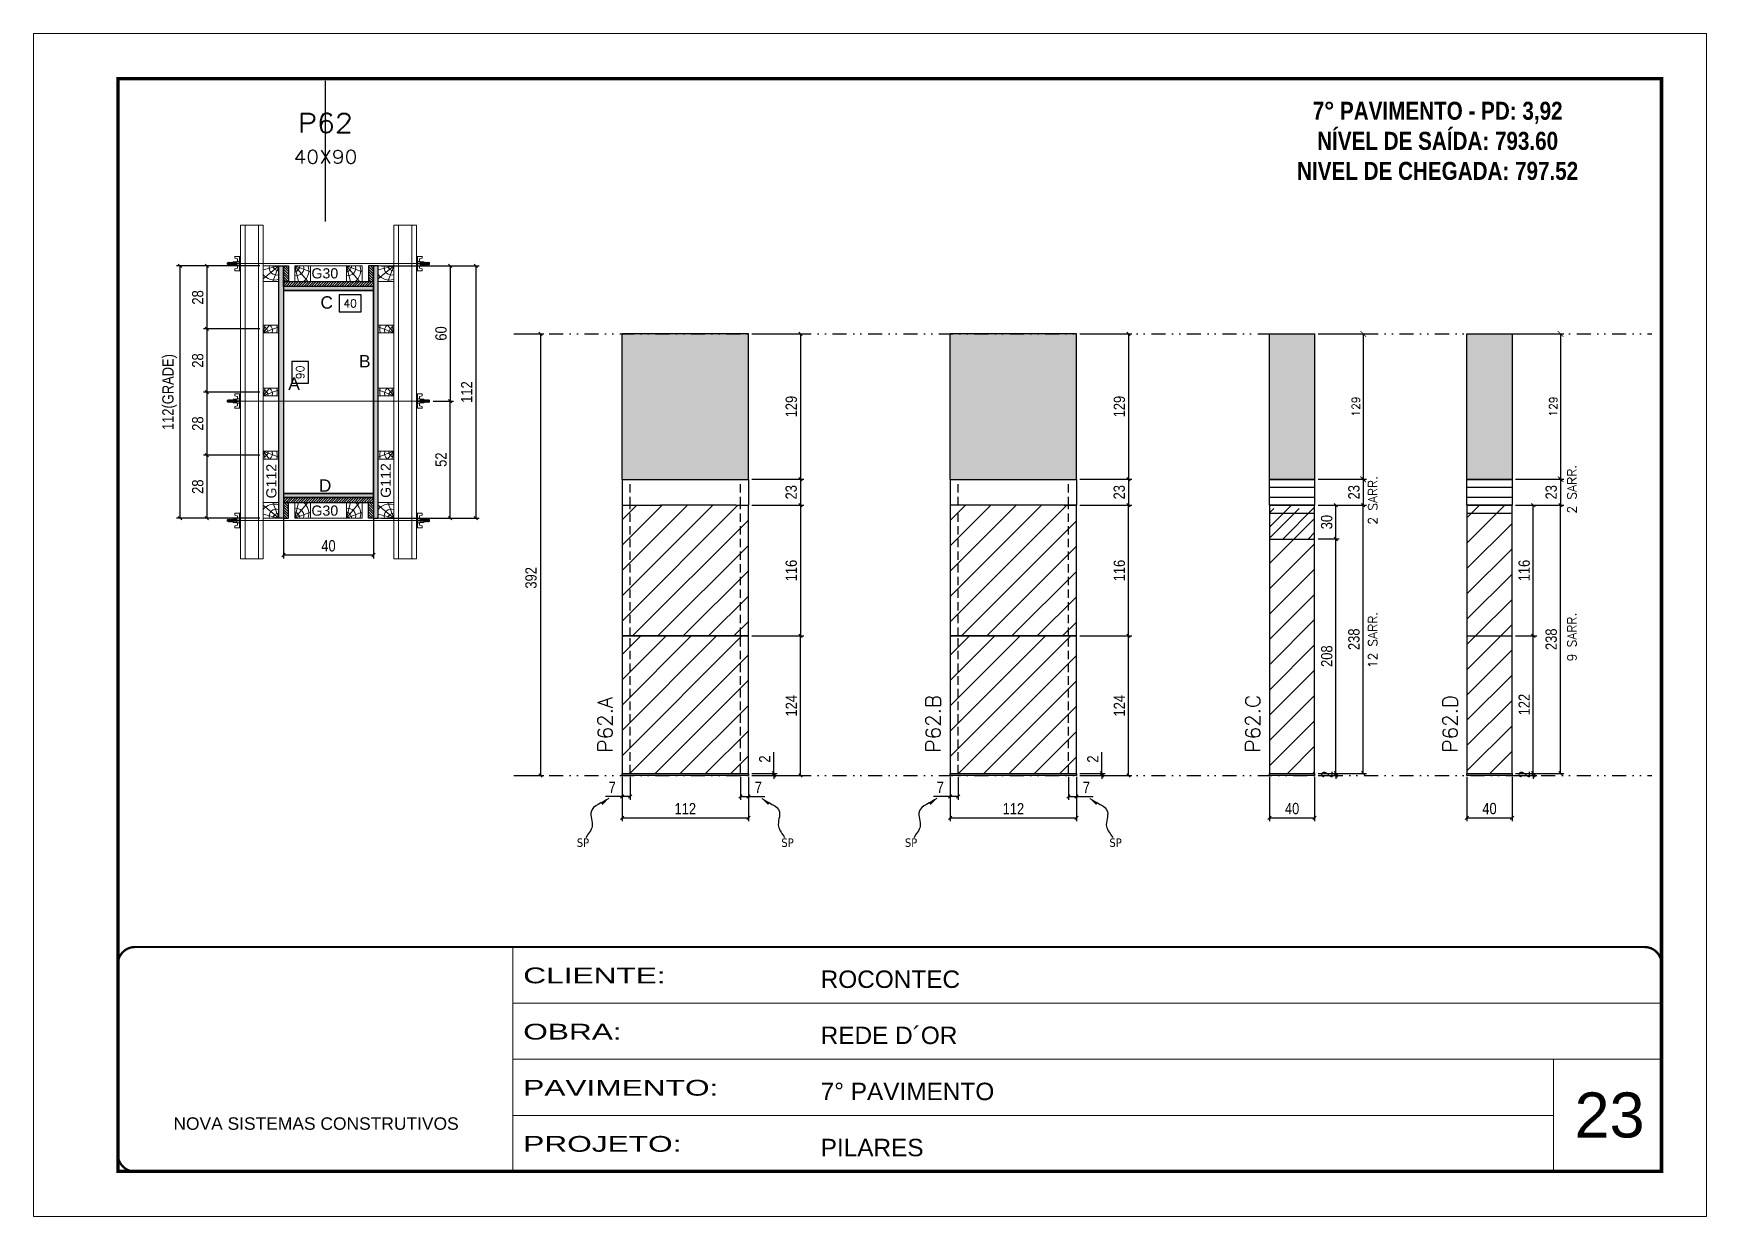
# Model space of a CAD drawing. Extents: x 28748 to 35002, y 14885 to 43501.
# Drawn here: x 31932 to 33417, y 36708 to 37758 of the extents above; entities that cross this region are included whole.
import ezdxf
from ezdxf.enums import TextEntityAlignment as Align

# ---------------------------------------------------------------- set-up
doc = ezdxf.new("R2010")
doc.units = 0
for name, pattern in [('CONTINUO', [0]), ('DASHED', [0.75, 0.5, -0.25]), ('DIVIDE2', [0.625, 0.25, -0.125, 0, -0.125, 0, -0.125]), ('HIDDEN', [0.375, 0.25, -0.125])]:
    doc.linetypes.add(name, pattern=pattern)
for name, color, linetype, lineweight in [('CARIMBO', 255, 'Continuous', 9), ('Folhas', 255, 'Continuous', 9), ('Hachura', 251, 'Continuous', 9), ('Madeira', 126, 'Continuous', 18), ('Perfil Metálico', 224, 'Continuous', 18), ('SARRAFO DE PRESSAO', 251, 'DASHED', 9), ('Texto Seção', 7, 'Continuous', 15)]:
    doc.layers.add(name, color=color, linetype=linetype, lineweight=lineweight)
for name, color, linetype in [('CHAPA', 1, 'Continuous'), ('COTA', 241, 'Continuous'), ('MEIO_PONT', 93, 'Continuous'), ('NOMENCLATURA', 7, 'Continuous'), ('Nível', 160, 'Continuous'), ('Painéis', 200, 'Continuous'), ('SARR_2.2x7', 40, 'Continuous'), ('SARRAFO', 251, 'Continuous'), ('Sarrafo de Pressão', 42, 'HIDDEN'), ('texto', 7, 'Continuous'), ('Texto de Titulo', 7, 'Continuous'), ('Texto Qtd Sarr', 242, 'Continuous'), ('TEXTO_GERAL', 7, 'Continuous')]:
    doc.layers.add(name, color=color, linetype=linetype)
doc.styles.add('ARIAL', font='arial.ttf')
doc.styles.add('COTA TECNICA', font='techl___.ttf', dxfattribs={"height": 10})
doc.styles.add('COTA TECNICA 2X', font='techl___.ttf', dxfattribs={"height": 10})
doc.styles.add('COTA TECNICA-50', font='techl___.ttf', dxfattribs={"height": 10})
doc.styles.add('REGUA-120', font='ROMANS.shx', dxfattribs={"height": 15})
doc.styles.add('ROMANC', font='techb___.ttf', dxfattribs={"height": 2.5})
doc.styles.add('ROMANS', font='romans.shx')
doc.styles.add('SANSSERIF', font='sas_____.pfb')
doc.styles.get("Standard").update_dxf_attribs({"font": 'arial.ttf'})
doc.styles.add('Tecnologia', font='')
doc.styles.get('Tecnologia').set_extended_font_data('Forgotten Futurist')
doc.dimstyles.new('COTA PAINEL-50', dxfattribs={"dimtxt": 10, "dimasz": 3, "dimexe": 3, "dimexo": 3, "dimgap": 3, "dimtad": 1, "dimdec": 1, "dimzin": 12, "dimdsep": 46, "dimtxsty": 'COTA TECNICA-50', "dimblk1": 'OBLIQUE', "dimblk2": 'OBLIQUE', "dimsah": 1, "dimcen": 0.9, "dimclrd": 4, "dimclre": 4, "dimclrt": 240, "dimadec": 1, "dimazin": 3, "dimtfac": 1, "dimtdec": 1, "dimtmove": 0, "dimatfit": 3, "dimfxl": 1, "dimtolj": 1, "dimtzin": 12, "dimarcsym": 0})
doc.dimstyles.new('Cota Paínel', dxfattribs={"dimtxt": 7, "dimasz": 5, "dimexe": 3, "dimexo": 3, "dimgap": 3, "dimtad": 1, "dimdec": 1, "dimzin": 12, "dimdsep": 46, "dimtxsty": 'ROMANS', "dimblk": 'ARCHTICK', "dimcen": 0, "dimclrd": 4, "dimclre": 4, "dimclrt": 1, "dimadec": 1, "dimazin": 3, "dimtfac": 1, "dimtdec": 1, "dimtmove": 0, "dimatfit": 3, "dimldrblk": 'OBLIQUE', "dimfxl": 1, "dimtolj": 1, "dimtzin": 12, "dimarcsym": 0})
doc.dimstyles.new('PAINEL', dxfattribs={"dimtxt": 10, "dimasz": 3, "dimexe": 3, "dimexo": 3, "dimgap": 3, "dimtad": 1, "dimdec": 1, "dimzin": 12, "dimdsep": 46, "dimtxsty": 'COTA TECNICA', "dimblk1": 'OBLIQUE', "dimblk2": 'OBLIQUE', "dimsah": 1, "dimcen": 0.9, "dimclrd": 4, "dimclre": 4, "dimclrt": 240, "dimadec": 1, "dimazin": 3, "dimtfac": 1, "dimtdec": 1, "dimtmove": 0, "dimatfit": 3, "dimfxl": 1, "dimtolj": 1, "dimtzin": 12, "dimarcsym": 0})
doc.dimstyles.new('SECAO PILAR', dxfattribs={"dimtxt": 10, "dimasz": 3, "dimexe": 3, "dimexo": 3, "dimgap": 3, "dimtad": 1, "dimdec": 1, "dimlfac": 0.5, "dimzin": 12, "dimdsep": 46, "dimtxsty": 'COTA TECNICA 2X', "dimblk1": 'OBLIQUE', "dimblk2": 'OBLIQUE', "dimsah": 1, "dimcen": 0.9, "dimclrd": 256, "dimclre": 256, "dimclrt": 256, "dimadec": 1, "dimazin": 3, "dimtfac": 1, "dimtdec": 1, "dimtmove": 0, "dimatfit": 3, "dimfxl": 1, "dimtolj": 1, "dimtzin": 12, "dimarcsym": 0})
doc.dimstyles.new('SECÇÃO 2', dxfattribs={"dimtxt": 7, "dimasz": 6, "dimexe": 0.18, "dimexo": 2, "dimgap": -4, "dimtad": 3, "dimdec": 1, "dimlfac": 0.5, "dimzin": 12, "dimdsep": 46, "dimtxsty": 'ROMANS', "dimblk": 'ARCHTICK', "dimcen": 0.09, "dimse1": 1, "dimse2": 1, "dimsd1": 1, "dimsd2": 1, "dimclrd": 180, "dimclre": 5, "dimclrt": 1, "dimadec": 0, "dimazin": 3, "dimtfac": 1, "dimtdec": 1, "dimtofl": 0, "dimtmove": 0, "dimatfit": 3, "dimldrblk": 'ARCHTICK', "dimfxl": 1, "dimtolj": 1, "dimtzin": 0, "dimarcsym": 0})
doc.dimstyles.get("Standard").update_dxf_attribs({"dimtxt": 0.18, "dimasz": 0.18, "dimexe": 0.18, "dimexo": 0.0625, "dimgap": 0.09, "dimtad": 0, "dimtih": 1, "dimtoh": 1, "dimdec": 4, "dimzin": 0, "dimdsep": 46, "dimtxsty": 'Standard', "dimcen": 0.09, "dimadec": 0, "dimazin": 0, "dimtfac": 1, "dimtdec": 4, "dimtofl": 0, "dimtmove": 0, "dimatfit": 3, "dimfxl": 1, "dimtolj": 1, "dimtzin": 0, "dimarcsym": 0})
pattern_1 = [(45, (-100281.091, 8260.539), (-11.2253202, 11.2253202), [])]

msp = doc.modelspace()

# ---------------------------------------------------------------- texts
at = {"layer": 'CARIMBO', "style": 'ARIAL'}
msp.add_text('23', height=40, dxfattribs=at).set_placement((33299.7, 36778.01))
at = {"layer": 'NOMENCLATURA', "color": 2, "insert": (33178.17, 37723.93), "char_height": 16, "attachment_point": 2, "style": 'ROMANC'}
msp.add_mtext_dynamic_manual_height_columns('\\P7° PAVIMENTO - PD: 3,92\\PNÍVEL DE SAÍDA: 793.60\\PNIVEL DE CHEGADA: 797.52', width=300.2766, gutter_width=1, heights=[0], dxfattribs=at)
at = {"layer": 'texto', "color": 0, "char_height": 7.5, "attachment_point": 5}
for insert in [(32419.58, 37039.66), (32601.14, 37039.66), (32710.77, 37039.66), (32892.33, 37039.66)]:
    msp.add_mtext('{\\fTahoma|b0|i0|c0|p34;\\C4;SP}', dxfattribs=dict(at, insert=insert))
at = {"layer": 'Texto Seção', "linetype": 'Continuous', "style": 'ROMANS'}
for s, p in [('2 SARR.', (33124.63, 37321.92)), ('2 SARR.', (33301.35, 37331.8)), ('12 SARR.', (33124.63, 37194.52)), ('9 SARR.', (33301.35, 37200.61))]:
    msp.add_text(s, height=8, rotation=90, dxfattribs=at).set_placement(p)
at = {"layer": 'Texto Seção', "char_height": 13, "width": 285.3299, "attachment_point": 7, "rotation": 90, "style": 'REGUA-120'}
for s, insert in [('P62.A', (32445.81, 37119.62)), ('P62.B', (32736.88, 37119.62)), ('P62.C', (33020.68, 37119.62)), ('P62.D', (33195.85, 37119.62))]:
    msp.add_mtext(s, dxfattribs=dict(at, insert=insert))
at = {"layer": 'TEXTO_GERAL', "style": 'ARIAL'}
for s, p in [('C', (32192.11, 37519.12)), ('B', (32225.88, 37466.98)), ('A', (32163.16, 37447.07)), ('D', (32190.71, 37356.62))]:
    msp.add_text(s, height=11, dxfattribs=at).set_placement(p, align=Align.MIDDLE_CENTER)
at = {"layer": 'TEXTO_GERAL', "color": 0, "linetype": 'Continuous', "style": 'SANSSERIF'}
for p in [(32142.98, 37345.17), (32244.54, 37345.72)]:
    msp.add_text('G112', height=9, rotation=90, dxfattribs=at).set_placement(p, align=Align.MIDDLE_LEFT)
at = {"layer": 'TEXTO_GERAL', "color": 0, "linetype": 'Continuous', "char_height": 9, "width": 285.3299, "style": 'SANSSERIF'}
for insert, attachment_point in [((32178.56, 37549.48), 1), ((32178.56, 37329.77), 7)]:
    msp.add_mtext('G30', dxfattribs=dict(at, insert=insert, attachment_point=attachment_point))

# ---------------------------------------------------------------- blocks, each defined once
blk = doc.blocks.new('9999999999')
at = {"color": 30, "linetype": 'CONTINUO'}
for p, q in [((98564.6, 34230.2), (98564.6, 34429.4)), ((98564.6, 34379.6), (99584, 34379.6)), ((98564.6, 34329.8), (99488, 34329.8)), ((99584, 34329.8), (99488, 34329.8)), ((99488, 34329.8), (99488, 34230.2)), ((98564.6, 34280), (99488, 34280))]:
    blk.add_line(p, q, dxfattribs=at)
at = {"color": 30, "linetype": 'CONTINUO', "const_width": 2}
blk.add_lwpolyline([(99584, 34230.2), (99584, 34414.4, 0.414214), (99569, 34429.4), (98229, 34429.4, 0.414214), (98214, 34414.4), (98214, 34245.2, 0.414214), (98229, 34230.2), (99584, 34230.2)], format="xyb", dxfattribs=at)
at = {"layer": 'Folhas'}
blk.add_lwpolyline([(98139, 34190.2), (99624, 34190.2), (99624, 35240.2), (98139, 35240.2)], close=True, dxfattribs=at)
at = {"layer": 'Folhas', "color": 30, "const_width": 3}
blk.add_lwpolyline([(98214, 34230.2), (99584, 34230.2), (99584, 35200.2), (98214, 35200.2)], close=True, dxfattribs=at)
at = {"color": 7, "linetype": 'Continuous', "ltscale": 5, "style": 'ARIAL'}
for s, height, p in [('ROCONTEC', 15.48, (98837.7, 34393.1)), ('REDE D´OR', 15.48, (98837.7, 34343.3)), ('7° PAVIMENTO', 15.483, (98837.7, 34293.5)), ('NOVA SISTEMAS CONSTRUTIVOS', 11.059, (98263.2, 34267.2)), ('PILARES', 15.48, (98837.7, 34243.7))]:
    blk.add_text(s, height=height, dxfattribs=at).set_placement(p)
at = {"layer": 'Folhas', "color": 7, "style": 'Tecnologia', "width": 1.5}
for s, p in [('CLIENTE:', (98573.7, 34397.2)), ('OBRA:', (98573.7, 34347.3)), ('PAVIMENTO:', (98573.7, 34297.5)), ('PROJETO:', (98573.7, 34247.7))]:
    blk.add_text(s, height=14, dxfattribs=at).set_placement(p)
blk = doc.blocks.new('*D499')
at = {"layer": 'COTA', "color": 180, "lineweight": -2, "transparency": 16777216}
for p, q in [((32176.1, 37466.8), (32161.1, 37466.8)), ((32161.1, 37466.8), (32161.1, 37447.5)), ((32176.1, 37447.5), (32176.1, 37466.8)), ((32161.1, 37447.5), (32176.1, 37447.5))]:
    blk.add_line(p, q, dxfattribs=at)
at = {"layer": 'Defpoints', "color": 0, "transparency": 16777216}
for p in [(32153.7, 37529.6), (32153.7, 37349.6), (32180.1, 37349.6)]:
    blk.add_point(p, dxfattribs=at)
at = {"layer": 'COTA', "color": 1, "transparency": 16777216, "insert": (32168.6, 37457.1), "char_height": 7, "attachment_point": 5, "rotation": 90, "style": 'ROMANS'}
blk.add_mtext('\\A1;90', dxfattribs=at)
blk = doc.blocks.new('_ArchTick')
at = {"color": 0, "linetype": 'ByBlock', "const_width": 0.15}
blk.add_lwpolyline([(-0.5, -0.5), (0.5, 0.5)], dxfattribs=at)
blk = doc.blocks.new('_Oblique')
at = {"color": 0, "linetype": 'ByBlock', "lineweight": -2}
blk.add_line((-0.5, -0.5), (0.5, 0.5), dxfattribs=at)
blk = doc.blocks.new('*D468')
at = {"layer": 'COTA', "lineweight": -2, "transparency": 16777216}
for p, q in [((32240.7, 37551.6), (32327.5, 37551.6)), ((32324.5, 37551.6), (32324.5, 37327.6)), ((32240.7, 37327.6), (32327.5, 37327.6))]:
    blk.add_line(p, q, dxfattribs=at)
at = {"layer": 'Defpoints', "color": 0, "transparency": 16777216}
for p in [(32237.7, 37551.6), (32237.7, 37327.6), (32324.5, 37327.6)]:
    blk.add_point(p, dxfattribs=at)
at = {"layer": 'COTA', "lineweight": -2, "transparency": 16777216, "xscale": 3, "yscale": 3, "zscale": 3}
for p, rotation in [((32324.5, 37551.6), 90), ((32324.5, 37327.6), 270)]:
    blk.add_blockref('_Oblique', p, dxfattribs=dict(at, rotation=rotation))
at = {"layer": 'COTA', "transparency": 16777216, "insert": (32316.4, 37439.6), "char_height": 10, "attachment_point": 5, "rotation": 90, "style": 'COTA TECNICA 2X'}
blk.add_mtext('\\A1;112', dxfattribs=at)
blk = doc.blocks.new('*D469')
at = {"layer": 'COTA', "lineweight": -2, "transparency": 16777216}
for p, q in [((32274.7, 37551.6), (32304.7, 37551.6)), ((32301.7, 37551.6), (32301.7, 37431.6)), ((32286.5, 37431.6), (32304.7, 37431.6))]:
    blk.add_line(p, q, dxfattribs=at)
at = {"layer": 'Defpoints', "color": 0, "transparency": 16777216}
for p in [(32271.7, 37551.6), (32283.5, 37431.6), (32301.7, 37431.6)]:
    blk.add_point(p, dxfattribs=at)
at = {"layer": 'COTA', "lineweight": -2, "transparency": 16777216, "xscale": 3, "yscale": 3, "zscale": 3}
for p, rotation in [((32301.7, 37551.6), 90), ((32301.7, 37431.6), 270)]:
    blk.add_blockref('_Oblique', p, dxfattribs=dict(at, rotation=rotation))
at = {"layer": 'COTA', "transparency": 16777216, "insert": (32293.6, 37491.6), "char_height": 10, "attachment_point": 5, "rotation": 90, "style": 'COTA TECNICA 2X'}
blk.add_mtext('\\A1;60', dxfattribs=at)
blk = doc.blocks.new('*D470')
at = {"layer": 'COTA', "lineweight": -2, "transparency": 16777216}
for p, q in [((32286.5, 37431.6), (32304.7, 37431.6)), ((32301.7, 37327.6), (32301.7, 37431.6)), ((32274.7, 37327.6), (32304.7, 37327.6))]:
    blk.add_line(p, q, dxfattribs=at)
at = {"layer": 'Defpoints', "color": 0, "transparency": 16777216}
for p in [(32283.5, 37431.6), (32301.7, 37431.6), (32271.7, 37327.6)]:
    blk.add_point(p, dxfattribs=at)
at = {"layer": 'COTA', "lineweight": -2, "transparency": 16777216, "xscale": 3, "yscale": 3, "zscale": 3}
for p, rotation in [((32301.7, 37431.6), 90), ((32301.7, 37327.6), 270)]:
    blk.add_blockref('_Oblique', p, dxfattribs=dict(at, rotation=rotation))
at = {"layer": 'COTA', "transparency": 16777216, "insert": (32293.6, 37379.6), "char_height": 10, "attachment_point": 5, "rotation": 90, "style": 'COTA TECNICA 2X'}
blk.add_mtext('\\A1;52', dxfattribs=at)
blk = doc.blocks.new('*D471')
at = {"layer": 'COTA', "color": 180, "lineweight": -2, "transparency": 16777216}
for p, q in [((32222.6, 37525.8), (32203.3, 37525.8)), ((32203.3, 37525.8), (32203.3, 37510.8)), ((32222.6, 37510.8), (32222.6, 37525.8)), ((32203.3, 37510.8), (32222.6, 37510.8))]:
    blk.add_line(p, q, dxfattribs=at)
at = {"layer": 'Defpoints', "color": 0, "transparency": 16777216}
for p in [(32153.7, 37529.6), (32233.7, 37529.6), (32233.7, 37506.8)]:
    blk.add_point(p, dxfattribs=at)
at = {"layer": 'COTA', "color": 1, "transparency": 16777216, "insert": (32212.9, 37518.3), "char_height": 7, "attachment_point": 5, "style": 'ROMANS'}
blk.add_mtext('\\A1;40', dxfattribs=at)
blk = doc.blocks.new('titulo1')
at = {"layer": 'Defpoints', "color": 252, "linetype": 'HIDDEN', "ltscale": 2}
blk.add_line((0, 0), (0, 125), dxfattribs=at)
at = {"layer": 'Defpoints', "style": 'ROMANS', "oblique": 15}
blk.add_attdef('FOLHA', text='', height=10, dxfattribs=at).set_placement((0, 15.6), align=Align.MIDDLE_CENTER)
at = {"layer": 'Texto Qtd Sarr', "color": 3, "style": 'ROMANS', "oblique": 15}
for tag, height, p in [('TITULO', 17, (0, 71.4)), ('SEÇÃO', 12, (0, 41.5))]:
    blk.add_attdef(tag, text='', height=height, dxfattribs=at).set_placement(p, align=Align.MIDDLE_CENTER)
blk = doc.blocks.new('PONTALETE')
at = {"layer": 'Madeira'}
for q in [(2.71, 7), (7, 5.76), (7, 1.74)]:
    blk.add_line((0, 0), q, dxfattribs=at)
blk.add_lwpolyline([(0, 0), (7, 0), (7, 7), (0, 7)], close=True, dxfattribs=at)
for centre, radius, start, end in [((2.04, 0.06), 6.23, 37.28179, 109.09128), ((1.09, 0.9), 3.19, 343.60304, 109.98471), ((-0.21, -0.78), 3.09, 14.63219, 86.0383)]:
    blk.add_arc(centre, radius, start, end, dxfattribs=at)
blk = doc.blocks.new('*D472')
at = {"layer": 'COTA', "lineweight": -2, "transparency": 16777216}
for p, q in [((32132.7, 37551.6), (32058.9, 37551.6)), ((32061.9, 37551.6), (32061.9, 37327.6)), ((32132.7, 37327.6), (32058.9, 37327.6))]:
    blk.add_line(p, q, dxfattribs=at)
at = {"layer": 'Defpoints', "color": 0, "transparency": 16777216}
for p in [(32135.7, 37551.6), (32061.9, 37327.6), (32135.7, 37327.6)]:
    blk.add_point(p, dxfattribs=at)
at = {"layer": 'COTA', "lineweight": -2, "transparency": 16777216, "xscale": 3, "yscale": 3, "zscale": 3}
for p, rotation in [((32061.9, 37551.6), 90), ((32061.9, 37327.6), 270)]:
    blk.add_blockref('_Oblique', p, dxfattribs=dict(at, rotation=rotation))
at = {"layer": 'COTA', "transparency": 16777216, "insert": (32052.7, 37439.6), "char_height": 10, "attachment_point": 5, "rotation": 90, "style": 'COTA TECNICA 2X'}
blk.add_mtext('\\A1;112(GRADE)', dxfattribs=at)
blk = doc.blocks.new('*D473')
at = {"layer": 'COTA', "lineweight": -2, "transparency": 16777216}
for p, q in [((32132.7, 37383.6), (32082.8, 37383.6)), ((32085.8, 37383.6), (32085.8, 37327.6)), ((32132.7, 37327.6), (32082.8, 37327.6))]:
    blk.add_line(p, q, dxfattribs=at)
at = {"layer": 'Defpoints', "color": 0, "transparency": 16777216}
for p in [(32135.7, 37383.6), (32085.8, 37327.6), (32135.7, 37327.6)]:
    blk.add_point(p, dxfattribs=at)
at = {"layer": 'COTA', "lineweight": -2, "transparency": 16777216, "xscale": 3, "yscale": 3, "zscale": 3}
for p, rotation in [((32085.8, 37383.6), 90), ((32085.8, 37327.6), 270)]:
    blk.add_blockref('_Oblique', p, dxfattribs=dict(at, rotation=rotation))
at = {"layer": 'COTA', "transparency": 16777216, "insert": (32077.7, 37355.6), "char_height": 10, "attachment_point": 5, "rotation": 90, "style": 'COTA TECNICA 2X'}
blk.add_mtext('\\A1;28', dxfattribs=at)
blk = doc.blocks.new('MEIO PONTALETE')
at = {"layer": 'Madeira'}
for q in [(2.71, 7), (3.5, 2.88), (3.5, 0.87)]:
    blk.add_line((0, 0), q, dxfattribs=at)
blk.add_lwpolyline([(0, 0), (3.5, 0), (3.5, 7), (0, 7)], close=True, dxfattribs=at)
for centre, radius, start, end in [((2.04, 0.06), 6.23, 76.44987, 109.09128), ((1.09, 0.9), 3.19, 40.90626, 109.98471), ((-0.21, -0.78), 3.09, 14.63219, 86.0383)]:
    blk.add_arc(centre, radius, start, end, dxfattribs=at)
blk = doc.blocks.new('C')
at = {"layer": 'Hachura', "color": 0}
for p, q in [((0, 3.22), (0, -3.22)), ((0.45, 3.22), (0, 3.22)), ((0.46, 3.16), (0, 3.16)), ((0.46, 3.05), (0, 3.05)), ((0.46, 2.88), (0, 2.88)), ((0, 2.75), (0, -1.16)), ((0.46, 2.65), (0, 2.65)), ((0.46, 2.23), (0, 2.23)), ((0.46, 1.51), (0, 1.51)), ((0.39, 0.49), (0.17, 0.49)), ((0.45, -3.23), (0.45, 3.22)), ((0.45, 3.22), (2.58, 3.22)), ((1.74, 0.97), (0.45, 0.97)), ((1.45, 0.1), (0.45, 0.1)), ((1.35, 1.94), (1.35, 0.96)), ((2.58, 2.39), (1.47, 2.09)), ((1.74, -0.97), (1.74, 0.97)), ((1.74, 0.97), (1.74, 0.84)), ((1.74, 0.97), (1.74, 0.84)), ((1.74, 0.84), (3.35, 0.84)), ((3.35, 0.45), (1.74, 0.45)), ((2.58, 3.22), (2.58, 2.39)), ((3.32, 0.84), (3.32, -0.84)), ((3.35, 0.84), (3.35, -0.84)), ((3.68, 0.45), (3.35, 0.45)), ((3.84, -0.52), (3.35, 0.45)), ((3.35, 0.06), (3.67, -0.57)), ((3.68, 0.45), (4.16, -0.52)), ((3.72, 0.5), (4.25, -0.57)), ((4.37, -0.55), (3.83, 0.53)), ((4.15, 0.45), (3.93, 0.45)), ((4.42, -0.52), (3.93, 0.45)), ((4.15, 0.45), (4.26, 0.45)), ((4.26, 0.45), (4.74, -0.52)), ((4.3, 0.5), (4.83, -0.57)), ((4.95, -0.55), (4.41, 0.53)), ((4.51, 0.45), (4.84, 0.45)), ((5, -0.52), (4.51, 0.45)), ((4.84, 0.45), (5.32, -0.52)), ((4.88, 0.5), (5.41, -0.57)), ((5.53, -0.55), (4.99, 0.53)), ((5.58, -0.52), (5.09, 0.45)), ((5.42, 0.45), (5.09, 0.45)), ((5.58, -0.52), (5.09, 0.45)), ((5.42, 0.45), (5.74, -0.19)), ((5.46, 0.5), (5.74, -0.07)), ((5.74, 0.19), (5.57, 0.53)), ((5.74, 0.32), (5.68, 0.45)), ((5.68, 0.45), (5.74, 0.45)), ((5.74, 0.45), (5.9, 0.29)), ((5.74, 0.45), (5.74, -0.52)), ((5.9, -0.36), (5.9, 0.29)), ((0.45, 0), (0, 0)), ((0.46, -1.52), (0, -1.52)), ((0.46, -2.23), (0, -2.23)), ((0.46, -2.65), (0, -2.65)), ((0.46, -2.88), (0, -2.88)), ((0.46, -3.05), (0, -3.05)), ((0.46, -3.16), (0, -3.16)), ((0, -3.22), (2.57, -3.22)), ((0.08, -0.48), (0.29, -0.48)), ((0.29, -0.48), (0.4, -0.48)), ((0.45, 0), (0.45, -0.97)), ((0.45, -0.16), (1.45, -0.16)), ((0.45, -0.65), (0.45, -0.32)), ((0.45, -3.23), (0.45, -0.65)), ((0.45, -0.97), (1.74, -0.97)), ((1.35, -1.94), (1.35, -0.97)), ((2.58, -2.39), (1.47, -2.1)), ((3.35, -0.32), (1.74, -0.32)), ((3.35, -0.84), (1.74, -0.84)), ((2.58, -3.23), (2.58, -2.39)), ((3.35, -0.07), (3.58, -0.52)), ((3.35, -0.52), (3.58, -0.52)), ((3.84, -0.52), (4.16, -0.52)), ((4.42, -0.52), (4.74, -0.52)), ((4.63, -0.52), (4.74, -0.52)), ((5, -0.52), (5.32, -0.52)), ((5.58, -0.52), (5.74, -0.52)), ((5.74, -0.52), (5.9, -0.36)), ((5.74, -0.52), (5.74, -0.52))]:
    blk.add_line(p, q, dxfattribs=at)
for centre, radius, start, end in [((1.52, 1.94), 0.161, 104.74356, 180), ((1.44, -0.03), 0.129, 272.69497, 87.30503), ((3.81, 0.39), 0.143, 25.56881, 154.43119), ((4.39, 0.39), 0.143, 25.56881, 154.43119), ((4.97, 0.39), 0.143, 25.56881, 154.43119), ((5.55, 0.39), 0.143, 25.56881, 154.43119), ((0.17, -0.37), 0.174, 221.74404, 317.85924), ((1.52, -1.94), 0.161, 180, 255.25644), ((3.71, -0.4), 0.174, 222.14076, 318.25596), ((4.29, -0.4), 0.174, 222.14076, 318.25596), ((4.87, -0.4), 0.174, 222.14076, 318.25596), ((5.45, -0.4), 0.174, 222.14076, 318.25596), ((5.61, -0.4), 0.174, 317.85924, 318.25596)]:
    blk.add_arc(centre, radius, start, end, dxfattribs=at)
blk = doc.blocks.new('*D474')
at = {"layer": 'COTA', "lineweight": -2, "transparency": 16777216}
for p, q in [((32132.7, 37551.6), (32082.8, 37551.6)), ((32085.8, 37551.6), (32085.8, 37495.6)), ((32132.7, 37495.6), (32082.8, 37495.6))]:
    blk.add_line(p, q, dxfattribs=at)
at = {"layer": 'Defpoints', "color": 0, "transparency": 16777216}
for p in [(32135.7, 37551.6), (32085.8, 37495.6), (32135.7, 37495.6)]:
    blk.add_point(p, dxfattribs=at)
at = {"layer": 'COTA', "lineweight": -2, "transparency": 16777216, "xscale": 3, "yscale": 3, "zscale": 3}
for p, rotation in [((32085.8, 37551.6), 90), ((32085.8, 37495.6), 270)]:
    blk.add_blockref('_Oblique', p, dxfattribs=dict(at, rotation=rotation))
at = {"layer": 'COTA', "transparency": 16777216, "insert": (32077.7, 37523.6), "char_height": 10, "attachment_point": 5, "rotation": 90, "style": 'COTA TECNICA 2X'}
blk.add_mtext('\\A1;28', dxfattribs=at)
blk = doc.blocks.new('*D475')
at = {"layer": 'COTA', "lineweight": -2, "transparency": 16777216}
for p, q in [((32132.7, 37495.6), (32082.8, 37495.6)), ((32085.8, 37495.6), (32085.8, 37439.6)), ((32132.7, 37439.6), (32082.8, 37439.6))]:
    blk.add_line(p, q, dxfattribs=at)
at = {"layer": 'Defpoints', "color": 0, "transparency": 16777216}
for p in [(32135.7, 37495.6), (32085.8, 37439.6), (32135.7, 37439.6)]:
    blk.add_point(p, dxfattribs=at)
at = {"layer": 'COTA', "lineweight": -2, "transparency": 16777216, "xscale": 3, "yscale": 3, "zscale": 3}
for p, rotation in [((32085.8, 37495.6), 90), ((32085.8, 37439.6), 270)]:
    blk.add_blockref('_Oblique', p, dxfattribs=dict(at, rotation=rotation))
at = {"layer": 'COTA', "transparency": 16777216, "insert": (32077.7, 37467.6), "char_height": 10, "attachment_point": 5, "rotation": 90, "style": 'COTA TECNICA 2X'}
blk.add_mtext('\\A1;28', dxfattribs=at)
blk = doc.blocks.new('*D1577')
at = {"layer": 'COTA', "lineweight": -2, "transparency": 16777216}
for p, q in [((32153.7, 37343), (32153.7, 37292)), ((32233.7, 37343), (32233.7, 37292)), ((32153.7, 37295), (32233.7, 37295))]:
    blk.add_line(p, q, dxfattribs=at)
at = {"layer": 'Defpoints', "color": 0, "transparency": 16777216}
for p in [(32153.7, 37346), (32233.7, 37346), (32233.7, 37295)]:
    blk.add_point(p, dxfattribs=at)
at = {"layer": 'COTA', "lineweight": -2, "transparency": 16777216, "xscale": 3, "yscale": 3, "zscale": 3, "rotation": 180}
blk.add_blockref('_Oblique', (32153.7, 37295), dxfattribs=at)
at = {"layer": 'COTA', "lineweight": -2, "transparency": 16777216, "xscale": 3, "yscale": 3, "zscale": 3}
blk.add_blockref('_Oblique', (32233.7, 37295), dxfattribs=at)
at = {"layer": 'COTA', "transparency": 16777216, "insert": (32193.7, 37303.1), "char_height": 10, "attachment_point": 5, "style": 'COTA TECNICA 2X'}
blk.add_mtext('\\A1;40', dxfattribs=at)
blk = doc.blocks.new('*D476')
at = {"layer": 'COTA', "color": 4, "lineweight": -2, "transparency": 16777216}
for p, q in [((33029, 37098.2), (33029, 37058.8)), ((33069, 37098.2), (33069, 37058.8)), ((33029, 37061.8), (33069, 37061.8))]:
    blk.add_line(p, q, dxfattribs=at)
at = {"layer": 'Defpoints', "color": 0, "transparency": 16777216}
for p in [(33029, 37101.2), (33069, 37101.2), (33069, 37061.8)]:
    blk.add_point(p, dxfattribs=at)
at = {"layer": 'COTA', "color": 4, "lineweight": -2, "transparency": 16777216, "xscale": 3, "yscale": 3, "zscale": 3, "rotation": 180}
blk.add_blockref('_Oblique', (33029, 37061.8), dxfattribs=at)
at = {"layer": 'COTA', "color": 4, "lineweight": -2, "transparency": 16777216, "xscale": 3, "yscale": 3, "zscale": 3}
blk.add_blockref('_Oblique', (33069, 37061.8), dxfattribs=at)
at = {"layer": 'COTA', "color": 240, "transparency": 16777216, "insert": (33049, 37069.9), "char_height": 10, "attachment_point": 5, "style": 'COTA TECNICA'}
blk.add_mtext('\\A1;40', dxfattribs=at)
blk = doc.blocks.new('*D477')
at = {"layer": 'COTA', "color": 4, "lineweight": -2, "transparency": 16777216}
for p, q in [((33072, 37101.2), (33090.9, 37101.2)), ((33072, 37099.2), (33090.9, 37099.2)), ((33087.9, 37101.2), (33087.9, 37104.2)), ((33087.9, 37099.2), (33087.9, 37101.2)), ((33087.9, 37099.2), (33087.9, 37096.2))]:
    blk.add_line(p, q, dxfattribs=at)
at = {"layer": 'Defpoints', "color": 0, "transparency": 16777216}
for p in [(33069, 37101.2), (33069, 37099.2), (33087.9, 37101.2)]:
    blk.add_point(p, dxfattribs=at)
at = {"layer": 'COTA', "color": 4, "lineweight": -2, "transparency": 16777216, "xscale": 3, "yscale": 3, "zscale": 3}
for p, rotation in [((33087.9, 37101.2), 270), ((33087.9, 37099.2), 90)]:
    blk.add_blockref('_Oblique', p, dxfattribs=dict(at, rotation=rotation))
at = {"layer": 'COTA', "color": 240, "transparency": 16777216, "insert": (33079.9, 37100.2), "char_height": 10, "attachment_point": 5, "rotation": 90, "style": 'COTA TECNICA-50'}
blk.add_mtext('\\A1;2', dxfattribs=at)
blk = doc.blocks.new('*D1578')
at = {"layer": 'COTA', "color": 4, "linetype": 'ByBlock', "lineweight": -2, "transparency": 16777216}
for p, q in [((33072, 37339.2), (33115.1, 37339.2)), ((33112.1, 37101.2), (33112.1, 37339.2)), ((33072, 37101.2), (33115.1, 37101.2))]:
    blk.add_line(p, q, dxfattribs=at)
at = {"layer": 'Defpoints', "color": 0, "linetype": 'ByBlock', "transparency": 16777216}
for p in [(33069, 37339.2), (33112.1, 37339.2), (33069, 37101.2)]:
    blk.add_point(p, dxfattribs=at)
at = {"layer": 'COTA', "color": 4, "linetype": 'ByBlock', "lineweight": -2, "transparency": 16777216, "xscale": 3, "yscale": 3, "zscale": 3}
for p, rotation in [((33112.1, 37339.2), 90), ((33112.1, 37101.2), 270)]:
    blk.add_blockref('_Oblique', p, dxfattribs=dict(at, rotation=rotation))
at = {"layer": 'COTA', "color": 240, "linetype": 'ByBlock', "transparency": 16777216, "insert": (33103.9, 37220.2), "char_height": 10, "attachment_point": 5, "rotation": 90, "style": 'COTA TECNICA'}
blk.add_mtext('\\A1;238', dxfattribs=at)
blk = doc.blocks.new('*D1579')
at = {"layer": 'COTA', "color": 4, "linetype": 'ByBlock', "lineweight": -2, "transparency": 16777216}
for p, q in [((32361.1, 37491.2), (32384.8, 37491.2)), ((32381.8, 37491.2), (32381.8, 37099.2)), ((32361.1, 37099.2), (32384.8, 37099.2))]:
    blk.add_line(p, q, dxfattribs=at)
at = {"layer": 'Defpoints', "color": 0, "linetype": 'ByBlock', "transparency": 16777216}
for p in [(32358.1, 37491.2), (32358.1, 37099.2), (32381.8, 37099.2)]:
    blk.add_point(p, dxfattribs=at)
at = {"layer": 'COTA', "color": 4, "linetype": 'ByBlock', "lineweight": -2, "transparency": 16777216, "xscale": 3, "yscale": 3, "zscale": 3}
for p, rotation in [((32381.8, 37491.2), 90), ((32381.8, 37099.2), 270)]:
    blk.add_blockref('_Oblique', p, dxfattribs=dict(at, rotation=rotation))
at = {"layer": 'COTA', "color": 240, "linetype": 'ByBlock', "transparency": 16777216, "insert": (32373.5, 37274.7), "char_height": 10, "attachment_point": 5, "rotation": 90, "style": 'COTA TECNICA'}
blk.add_mtext('\\A1;392', dxfattribs=at)
blk = doc.blocks.new('*D478')
at = {"layer": 'COTA', "color": 4, "lineweight": -2, "transparency": 16777216}
for p, q in [((32454.4, 37098.2), (32454.4, 37058.7)), ((32566.4, 37098.2), (32566.4, 37058.7)), ((32454.4, 37061.7), (32566.4, 37061.7))]:
    blk.add_line(p, q, dxfattribs=at)
at = {"layer": 'Defpoints', "color": 0, "transparency": 16777216}
for p in [(32454.4, 37101.2), (32566.4, 37101.2), (32566.4, 37061.7)]:
    blk.add_point(p, dxfattribs=at)
at = {"layer": 'COTA', "color": 4, "lineweight": -2, "transparency": 16777216, "xscale": 3, "yscale": 3, "zscale": 3, "rotation": 180}
blk.add_blockref('_Oblique', (32454.4, 37061.7), dxfattribs=at)
at = {"layer": 'COTA', "color": 4, "lineweight": -2, "transparency": 16777216, "xscale": 3, "yscale": 3, "zscale": 3}
blk.add_blockref('_Oblique', (32566.4, 37061.7), dxfattribs=at)
at = {"layer": 'COTA', "color": 240, "transparency": 16777216, "insert": (32510.4, 37069.8), "char_height": 10, "attachment_point": 5, "style": 'COTA TECNICA'}
blk.add_mtext('\\A1;112', dxfattribs=at)
blk = doc.blocks.new('*D479')
at = {"layer": 'COTA', "color": 4, "lineweight": -2, "transparency": 16777216}
for p, q in [((32454.4, 37096.2), (32454.4, 37077.6)), ((32461.4, 37098.2), (32461.4, 37077.6)), ((32454.4, 37080.6), (32439.6, 37080.6)), ((32461.4, 37080.6), (32454.4, 37080.6))]:
    blk.add_line(p, q, dxfattribs=at)
at = {"layer": 'Defpoints', "color": 0, "transparency": 16777216}
for p in [(32454.4, 37099.2), (32461.4, 37101.2), (32454.4, 37080.6)]:
    blk.add_point(p, dxfattribs=at)
at = {"layer": 'COTA', "color": 4, "lineweight": -2, "transparency": 16777216, "xscale": 3, "yscale": 3, "zscale": 3, "rotation": 180}
blk.add_blockref('_Oblique', (32454.4, 37080.6), dxfattribs=at)
at = {"layer": 'COTA', "color": 4, "lineweight": -2, "transparency": 16777216, "xscale": 3, "yscale": 3, "zscale": 3}
blk.add_blockref('_Oblique', (32461.4, 37080.6), dxfattribs=at)
at = {"layer": 'COTA', "color": 240, "transparency": 16777216, "insert": (32445.5, 37088.7), "char_height": 10, "attachment_point": 5, "style": 'COTA TECNICA-50'}
blk.add_mtext('\\A1;7', dxfattribs=at)
blk = doc.blocks.new('*D480')
at = {"layer": 'COTA', "color": 4, "lineweight": -2, "transparency": 16777216}
for p, q in [((32559.4, 37098.2), (32559.4, 37077.6)), ((32566.4, 37096.2), (32566.4, 37077.6)), ((32559.4, 37080.6), (32566.4, 37080.6)), ((32566.4, 37080.6), (32581.1, 37080.6))]:
    blk.add_line(p, q, dxfattribs=at)
at = {"layer": 'Defpoints', "color": 0, "transparency": 16777216}
for p in [(32559.4, 37101.2), (32566.4, 37099.2), (32566.4, 37080.6)]:
    blk.add_point(p, dxfattribs=at)
at = {"layer": 'COTA', "color": 4, "lineweight": -2, "transparency": 16777216, "xscale": 3, "yscale": 3, "zscale": 3, "rotation": 180}
blk.add_blockref('_Oblique', (32559.4, 37080.6), dxfattribs=at)
at = {"layer": 'COTA', "color": 4, "lineweight": -2, "transparency": 16777216, "xscale": 3, "yscale": 3, "zscale": 3}
blk.add_blockref('_Oblique', (32566.4, 37080.6), dxfattribs=at)
at = {"layer": 'COTA', "color": 240, "transparency": 16777216, "insert": (32575.2, 37088.7), "char_height": 10, "attachment_point": 5, "style": 'COTA TECNICA-50'}
blk.add_mtext('\\A1;7', dxfattribs=at)
blk = doc.blocks.new('*D481')
at = {"layer": 'COTA', "color": 4, "lineweight": -2, "transparency": 16777216}
for p, q in [((32569.4, 37223.2), (32615.6, 37223.2)), ((32612.6, 37099.2), (32612.6, 37223.2)), ((32569.4, 37099.2), (32615.6, 37099.2))]:
    blk.add_line(p, q, dxfattribs=at)
at = {"layer": 'Defpoints', "color": 0, "transparency": 16777216}
for p in [(32566.4, 37223.2), (32612.6, 37223.2), (32566.4, 37099.2)]:
    blk.add_point(p, dxfattribs=at)
at = {"layer": 'COTA', "color": 4, "lineweight": -2, "transparency": 16777216, "xscale": 3, "yscale": 3, "zscale": 3}
for p, rotation in [((32612.6, 37223.2), 90), ((32612.6, 37099.2), 270)]:
    blk.add_blockref('_Oblique', p, dxfattribs=dict(at, rotation=rotation))
at = {"layer": 'COTA', "color": 240, "transparency": 16777216, "insert": (32604.5, 37161.2), "char_height": 10, "attachment_point": 5, "rotation": 90, "style": 'COTA TECNICA-50'}
blk.add_mtext('\\A1;124', dxfattribs=at)
blk = doc.blocks.new('*D482')
at = {"layer": 'COTA', "color": 4, "lineweight": -2, "transparency": 16777216}
for p, q in [((32588.9, 37101.2), (32588.9, 37120)), ((32569.4, 37101.2), (32591.9, 37101.2)), ((32569.4, 37099.2), (32591.9, 37099.2)), ((32588.9, 37099.2), (32588.9, 37101.2)), ((32588.9, 37099.2), (32588.9, 37096.2))]:
    blk.add_line(p, q, dxfattribs=at)
at = {"layer": 'Defpoints', "color": 0, "transparency": 16777216}
for p in [(32566.4, 37101.2), (32566.4, 37099.2), (32588.9, 37099.2)]:
    blk.add_point(p, dxfattribs=at)
at = {"layer": 'COTA', "color": 4, "lineweight": -2, "transparency": 16777216, "xscale": 3, "yscale": 3, "zscale": 3}
for p, rotation in [((32588.9, 37101.2), 270), ((32588.9, 37099.2), 90)]:
    blk.add_blockref('_Oblique', p, dxfattribs=dict(at, rotation=rotation))
at = {"layer": 'COTA', "color": 240, "transparency": 16777216, "insert": (32580.9, 37113.9), "char_height": 10, "attachment_point": 5, "rotation": 90, "style": 'COTA TECNICA-50'}
blk.add_mtext('\\A1;2', dxfattribs=at)
blk = doc.blocks.new('*D483')
at = {"layer": 'COTA', "color": 4, "linetype": 'ByBlock', "lineweight": -2, "transparency": 16777216}
for p, q in [((32569.4, 37339.2), (32615.6, 37339.2)), ((32612.6, 37339.2), (32612.6, 37223.2)), ((32569.4, 37223.2), (32615.6, 37223.2))]:
    blk.add_line(p, q, dxfattribs=at)
at = {"layer": 'Defpoints', "color": 0, "linetype": 'ByBlock', "transparency": 16777216}
for p in [(32566.4, 37339.2), (32566.4, 37223.2), (32612.6, 37223.2)]:
    blk.add_point(p, dxfattribs=at)
at = {"layer": 'COTA', "color": 4, "linetype": 'ByBlock', "lineweight": -2, "transparency": 16777216, "xscale": 3, "yscale": 3, "zscale": 3}
for p, rotation in [((32612.6, 37339.2), 90), ((32612.6, 37223.2), 270)]:
    blk.add_blockref('_Oblique', p, dxfattribs=dict(at, rotation=rotation))
at = {"layer": 'COTA', "color": 240, "linetype": 'ByBlock', "transparency": 16777216, "insert": (32604.5, 37281.2), "char_height": 10, "attachment_point": 5, "rotation": 90, "style": 'COTA TECNICA'}
blk.add_mtext('\\A1;116', dxfattribs=at)
blk = doc.blocks.new('*D484')
at = {"layer": 'COTA', "color": 4, "lineweight": -2, "transparency": 16777216}
for p, q in [((33204.2, 37098.2), (33204.2, 37058.8)), ((33244.2, 37098.2), (33244.2, 37058.8)), ((33204.2, 37061.8), (33244.2, 37061.8))]:
    blk.add_line(p, q, dxfattribs=at)
at = {"layer": 'Defpoints', "color": 0, "transparency": 16777216}
for p in [(33204.2, 37101.2), (33244.2, 37101.2), (33244.2, 37061.8)]:
    blk.add_point(p, dxfattribs=at)
at = {"layer": 'COTA', "color": 4, "lineweight": -2, "transparency": 16777216, "xscale": 3, "yscale": 3, "zscale": 3, "rotation": 180}
blk.add_blockref('_Oblique', (33204.2, 37061.8), dxfattribs=at)
at = {"layer": 'COTA', "color": 4, "lineweight": -2, "transparency": 16777216, "xscale": 3, "yscale": 3, "zscale": 3}
blk.add_blockref('_Oblique', (33244.2, 37061.8), dxfattribs=at)
at = {"layer": 'COTA', "color": 240, "transparency": 16777216, "insert": (33224.2, 37069.9), "char_height": 10, "attachment_point": 5, "style": 'COTA TECNICA'}
blk.add_mtext('\\A1;40', dxfattribs=at)
blk = doc.blocks.new('*D485')
at = {"layer": 'COTA', "color": 4, "lineweight": -2, "transparency": 16777216}
for p, q in [((33247.2, 37101.2), (33266.1, 37101.2)), ((33247.2, 37099.2), (33266.1, 37099.2)), ((33263.1, 37101.2), (33263.1, 37104.2)), ((33263.1, 37099.2), (33263.1, 37101.2)), ((33263.1, 37099.2), (33263.1, 37096.2))]:
    blk.add_line(p, q, dxfattribs=at)
at = {"layer": 'Defpoints', "color": 0, "transparency": 16777216}
for p in [(33244.2, 37101.2), (33244.2, 37099.2), (33263.1, 37101.2)]:
    blk.add_point(p, dxfattribs=at)
at = {"layer": 'COTA', "color": 4, "lineweight": -2, "transparency": 16777216, "xscale": 3, "yscale": 3, "zscale": 3}
for p, rotation in [((33263.1, 37101.2), 270), ((33263.1, 37099.2), 90)]:
    blk.add_blockref('_Oblique', p, dxfattribs=dict(at, rotation=rotation))
at = {"layer": 'COTA', "color": 240, "transparency": 16777216, "insert": (33255.1, 37100.2), "char_height": 10, "attachment_point": 5, "rotation": 90, "style": 'COTA TECNICA-50'}
blk.add_mtext('\\A1;2', dxfattribs=at)
blk = doc.blocks.new('*D1580')
at = {"layer": 'COTA', "color": 4, "linetype": 'ByBlock', "lineweight": -2, "transparency": 16777216}
for p, q in [((33247.2, 37339.2), (33290.3, 37339.2)), ((33287.3, 37101.2), (33287.3, 37339.2)), ((33247.2, 37101.2), (33290.3, 37101.2))]:
    blk.add_line(p, q, dxfattribs=at)
at = {"layer": 'Defpoints', "color": 0, "linetype": 'ByBlock', "transparency": 16777216}
for p in [(33244.2, 37339.2), (33287.3, 37339.2), (33244.2, 37101.2)]:
    blk.add_point(p, dxfattribs=at)
at = {"layer": 'COTA', "color": 4, "linetype": 'ByBlock', "lineweight": -2, "transparency": 16777216, "xscale": 3, "yscale": 3, "zscale": 3}
for p, rotation in [((33287.3, 37339.2), 90), ((33287.3, 37101.2), 270)]:
    blk.add_blockref('_Oblique', p, dxfattribs=dict(at, rotation=rotation))
at = {"layer": 'COTA', "color": 240, "linetype": 'ByBlock', "transparency": 16777216, "insert": (33279, 37220.2), "char_height": 10, "attachment_point": 5, "rotation": 90, "style": 'COTA TECNICA'}
blk.add_mtext('\\A1;238', dxfattribs=at)
blk = doc.blocks.new('*D486')
at = {"layer": 'COTA', "color": 4, "lineweight": -2, "transparency": 16777216}
for p, q in [((32745.6, 37098.2), (32745.6, 37058.7)), ((32857.6, 37098.2), (32857.6, 37058.7)), ((32745.6, 37061.7), (32857.6, 37061.7))]:
    blk.add_line(p, q, dxfattribs=at)
at = {"layer": 'Defpoints', "color": 0, "transparency": 16777216}
for p in [(32745.6, 37101.2), (32857.6, 37101.2), (32857.6, 37061.7)]:
    blk.add_point(p, dxfattribs=at)
at = {"layer": 'COTA', "color": 4, "lineweight": -2, "transparency": 16777216, "xscale": 3, "yscale": 3, "zscale": 3, "rotation": 180}
blk.add_blockref('_Oblique', (32745.6, 37061.7), dxfattribs=at)
at = {"layer": 'COTA', "color": 4, "lineweight": -2, "transparency": 16777216, "xscale": 3, "yscale": 3, "zscale": 3}
blk.add_blockref('_Oblique', (32857.6, 37061.7), dxfattribs=at)
at = {"layer": 'COTA', "color": 240, "transparency": 16777216, "insert": (32801.6, 37069.8), "char_height": 10, "attachment_point": 5, "style": 'COTA TECNICA'}
blk.add_mtext('\\A1;112', dxfattribs=at)
blk = doc.blocks.new('*D500')
at = {"layer": 'COTA', "color": 4, "lineweight": -2, "transparency": 16777216}
for p, q in [((32745.6, 37096.2), (32745.6, 37077.6)), ((32752.6, 37098.2), (32752.6, 37077.6)), ((32745.6, 37080.6), (32730.8, 37080.6)), ((32752.6, 37080.6), (32745.6, 37080.6))]:
    blk.add_line(p, q, dxfattribs=at)
at = {"layer": 'Defpoints', "color": 0, "transparency": 16777216}
for p in [(32745.6, 37099.2), (32752.6, 37101.2), (32745.6, 37080.6)]:
    blk.add_point(p, dxfattribs=at)
at = {"layer": 'COTA', "color": 4, "lineweight": -2, "transparency": 16777216, "xscale": 3, "yscale": 3, "zscale": 3, "rotation": 180}
blk.add_blockref('_Oblique', (32745.6, 37080.6), dxfattribs=at)
at = {"layer": 'COTA', "color": 4, "lineweight": -2, "transparency": 16777216, "xscale": 3, "yscale": 3, "zscale": 3}
blk.add_blockref('_Oblique', (32752.6, 37080.6), dxfattribs=at)
at = {"layer": 'COTA', "color": 240, "transparency": 16777216, "insert": (32736.7, 37088.7), "char_height": 10, "attachment_point": 5, "style": 'COTA TECNICA-50'}
blk.add_mtext('\\A1;7', dxfattribs=at)
blk = doc.blocks.new('*D501')
at = {"layer": 'COTA', "color": 4, "lineweight": -2, "transparency": 16777216}
for p, q in [((32850.6, 37098.2), (32850.6, 37077.6)), ((32857.6, 37096.2), (32857.6, 37077.6)), ((32850.6, 37080.6), (32857.6, 37080.6)), ((32857.6, 37080.6), (32872.3, 37080.6))]:
    blk.add_line(p, q, dxfattribs=at)
at = {"layer": 'Defpoints', "color": 0, "transparency": 16777216}
for p in [(32850.6, 37101.2), (32857.6, 37099.2), (32857.6, 37080.6)]:
    blk.add_point(p, dxfattribs=at)
at = {"layer": 'COTA', "color": 4, "lineweight": -2, "transparency": 16777216, "xscale": 3, "yscale": 3, "zscale": 3, "rotation": 180}
blk.add_blockref('_Oblique', (32850.6, 37080.6), dxfattribs=at)
at = {"layer": 'COTA', "color": 4, "lineweight": -2, "transparency": 16777216, "xscale": 3, "yscale": 3, "zscale": 3}
blk.add_blockref('_Oblique', (32857.6, 37080.6), dxfattribs=at)
at = {"layer": 'COTA', "color": 240, "transparency": 16777216, "insert": (32866.4, 37088.7), "char_height": 10, "attachment_point": 5, "style": 'COTA TECNICA-50'}
blk.add_mtext('\\A1;7', dxfattribs=at)
blk = doc.blocks.new('*D502')
at = {"layer": 'COTA', "color": 4, "lineweight": -2, "transparency": 16777216}
for p, q in [((32860.6, 37223.2), (32906.8, 37223.2)), ((32903.8, 37099.2), (32903.8, 37223.2)), ((32860.6, 37099.2), (32906.8, 37099.2))]:
    blk.add_line(p, q, dxfattribs=at)
at = {"layer": 'Defpoints', "color": 0, "transparency": 16777216}
for p in [(32857.6, 37223.2), (32903.8, 37223.2), (32857.6, 37099.2)]:
    blk.add_point(p, dxfattribs=at)
at = {"layer": 'COTA', "color": 4, "lineweight": -2, "transparency": 16777216, "xscale": 3, "yscale": 3, "zscale": 3}
for p, rotation in [((32903.8, 37223.2), 90), ((32903.8, 37099.2), 270)]:
    blk.add_blockref('_Oblique', p, dxfattribs=dict(at, rotation=rotation))
at = {"layer": 'COTA', "color": 240, "transparency": 16777216, "insert": (32895.7, 37161.2), "char_height": 10, "attachment_point": 5, "rotation": 90, "style": 'COTA TECNICA-50'}
blk.add_mtext('\\A1;124', dxfattribs=at)
blk = doc.blocks.new('*D503')
at = {"layer": 'COTA', "color": 4, "lineweight": -2, "transparency": 16777216}
for p, q in [((32880.1, 37101.2), (32880.1, 37120)), ((32860.6, 37101.2), (32883.1, 37101.2)), ((32860.6, 37099.2), (32883.1, 37099.2)), ((32880.1, 37099.2), (32880.1, 37101.2)), ((32880.1, 37099.2), (32880.1, 37096.2))]:
    blk.add_line(p, q, dxfattribs=at)
at = {"layer": 'Defpoints', "color": 0, "transparency": 16777216}
for p in [(32857.6, 37101.2), (32857.6, 37099.2), (32880.1, 37099.2)]:
    blk.add_point(p, dxfattribs=at)
at = {"layer": 'COTA', "color": 4, "lineweight": -2, "transparency": 16777216, "xscale": 3, "yscale": 3, "zscale": 3}
for p, rotation in [((32880.1, 37101.2), 270), ((32880.1, 37099.2), 90)]:
    blk.add_blockref('_Oblique', p, dxfattribs=dict(at, rotation=rotation))
at = {"layer": 'COTA', "color": 240, "transparency": 16777216, "insert": (32872.1, 37113.9), "char_height": 10, "attachment_point": 5, "rotation": 90, "style": 'COTA TECNICA-50'}
blk.add_mtext('\\A1;2', dxfattribs=at)
blk = doc.blocks.new('*D1592')
at = {"layer": 'COTA', "lineweight": -2, "transparency": 16777216}
for p, q in [((32132.7, 37439.6), (32082.8, 37439.6)), ((32085.8, 37439.6), (32085.8, 37383.6)), ((32132.7, 37383.6), (32082.8, 37383.6))]:
    blk.add_line(p, q, dxfattribs=at)
at = {"layer": 'Defpoints', "color": 0, "transparency": 16777216}
for p in [(32135.7, 37439.6), (32085.8, 37383.6), (32135.7, 37383.6)]:
    blk.add_point(p, dxfattribs=at)
at = {"layer": 'COTA', "lineweight": -2, "transparency": 16777216, "xscale": 3, "yscale": 3, "zscale": 3}
for p, rotation in [((32085.8, 37439.6), 90), ((32085.8, 37383.6), 270)]:
    blk.add_blockref('_Oblique', p, dxfattribs=dict(at, rotation=rotation))
at = {"layer": 'COTA', "transparency": 16777216, "insert": (32077.7, 37411.6), "char_height": 10, "attachment_point": 5, "rotation": 90, "style": 'COTA TECNICA 2X'}
blk.add_mtext('\\A1;28', dxfattribs=at)
blk = doc.blocks.new('*D1593')
at = {"layer": 'COTA', "color": 4, "linetype": 'ByBlock', "lineweight": -2, "transparency": 16777216}
for p, q in [((33072, 37309.2), (33090.9, 37309.2)), ((33087.9, 37101.2), (33087.9, 37309.2)), ((33072, 37101.2), (33090.9, 37101.2))]:
    blk.add_line(p, q, dxfattribs=at)
at = {"layer": 'Defpoints', "color": 0, "linetype": 'ByBlock', "transparency": 16777216}
for p in [(33069, 37309.2), (33087.9, 37309.2), (33069, 37101.2)]:
    blk.add_point(p, dxfattribs=at)
at = {"layer": 'COTA', "color": 4, "linetype": 'ByBlock', "lineweight": -2, "transparency": 16777216, "xscale": 3, "yscale": 3, "zscale": 3}
for p, rotation in [((33087.9, 37309.2), 90), ((33087.9, 37101.2), 270)]:
    blk.add_blockref('_Oblique', p, dxfattribs=dict(at, rotation=rotation))
at = {"layer": 'COTA', "color": 240, "linetype": 'ByBlock', "transparency": 16777216, "insert": (33079.8, 37205.2), "char_height": 10, "attachment_point": 5, "rotation": 90, "style": 'COTA TECNICA'}
blk.add_mtext('\\A1;208', dxfattribs=at)
blk = doc.blocks.new('*D1594')
at = {"layer": 'COTA', "color": 4, "linetype": 'ByBlock', "lineweight": -2, "transparency": 16777216}
for p, q in [((33072, 37339.2), (33090.9, 37339.2)), ((33087.9, 37309.2), (33087.9, 37339.2)), ((33072, 37309.2), (33090.9, 37309.2))]:
    blk.add_line(p, q, dxfattribs=at)
at = {"layer": 'Defpoints', "color": 0, "linetype": 'ByBlock', "transparency": 16777216}
for p in [(33069, 37339.2), (33087.9, 37339.2), (33069, 37309.2)]:
    blk.add_point(p, dxfattribs=at)
at = {"layer": 'COTA', "color": 4, "linetype": 'ByBlock', "lineweight": -2, "transparency": 16777216, "xscale": 3, "yscale": 3, "zscale": 3}
for p, rotation in [((33087.9, 37339.2), 90), ((33087.9, 37309.2), 270)]:
    blk.add_blockref('_Oblique', p, dxfattribs=dict(at, rotation=rotation))
at = {"layer": 'COTA', "color": 240, "linetype": 'ByBlock', "transparency": 16777216, "insert": (33079.7, 37324.2), "char_height": 10, "attachment_point": 5, "rotation": 90, "style": 'COTA TECNICA'}
blk.add_mtext('\\A1;30', dxfattribs=at)
blk = doc.blocks.new('*D1595')
at = {"layer": 'COTA', "color": 4, "linetype": 'ByBlock', "lineweight": -2, "transparency": 16777216}
for p, q in [((33247.2, 37223.2), (33266.1, 37223.2)), ((33263.1, 37101.2), (33263.1, 37223.2)), ((33247.2, 37101.2), (33266.1, 37101.2))]:
    blk.add_line(p, q, dxfattribs=at)
at = {"layer": 'Defpoints', "color": 0, "linetype": 'ByBlock', "transparency": 16777216}
for p in [(33244.2, 37223.2), (33263.1, 37223.2), (33244.2, 37101.2)]:
    blk.add_point(p, dxfattribs=at)
at = {"layer": 'COTA', "color": 4, "linetype": 'ByBlock', "lineweight": -2, "transparency": 16777216, "xscale": 3, "yscale": 3, "zscale": 3}
for p, rotation in [((33263.1, 37223.2), 90), ((33263.1, 37101.2), 270)]:
    blk.add_blockref('_Oblique', p, dxfattribs=dict(at, rotation=rotation))
at = {"layer": 'COTA', "color": 240, "linetype": 'ByBlock', "transparency": 16777216, "insert": (33255, 37162.2), "char_height": 10, "attachment_point": 5, "rotation": 90, "style": 'COTA TECNICA'}
blk.add_mtext('\\A1;122', dxfattribs=at)
blk = doc.blocks.new('*D1596')
at = {"layer": 'COTA', "color": 4, "linetype": 'ByBlock', "lineweight": -2, "transparency": 16777216}
for p, q in [((33247.2, 37339.2), (33266.1, 37339.2)), ((33263.1, 37223.2), (33263.1, 37339.2)), ((33247.2, 37223.2), (33266.1, 37223.2))]:
    blk.add_line(p, q, dxfattribs=at)
at = {"layer": 'Defpoints', "color": 0, "linetype": 'ByBlock', "transparency": 16777216}
for p in [(33244.2, 37339.2), (33263.1, 37339.2), (33244.2, 37223.2)]:
    blk.add_point(p, dxfattribs=at)
at = {"layer": 'COTA', "color": 4, "linetype": 'ByBlock', "lineweight": -2, "transparency": 16777216, "xscale": 3, "yscale": 3, "zscale": 3}
for p, rotation in [((33263.1, 37339.2), 90), ((33263.1, 37223.2), 270)]:
    blk.add_blockref('_Oblique', p, dxfattribs=dict(at, rotation=rotation))
at = {"layer": 'COTA', "color": 240, "linetype": 'ByBlock', "transparency": 16777216, "insert": (33255, 37281.2), "char_height": 10, "attachment_point": 5, "rotation": 90, "style": 'COTA TECNICA'}
blk.add_mtext('\\A1;116', dxfattribs=at)
blk = doc.blocks.new('*D1597')
at = {"layer": 'COTA', "color": 4, "lineweight": -2, "transparency": 16777216}
for p, q in [((33072, 37491.2), (33115.1, 37491.2)), ((33112.1, 37491.2), (33112.1, 37362.2)), ((33072, 37362.2), (33115.1, 37362.2))]:
    blk.add_line(p, q, dxfattribs=at)
at = {"layer": 'Defpoints', "color": 0, "transparency": 16777216}
for p in [(33069, 37491.2), (33069, 37362.2), (33112.1, 37362.2)]:
    blk.add_point(p, dxfattribs=at)
at = {"layer": 'COTA', "color": 4, "lineweight": -2, "transparency": 16777216, "xscale": 5, "yscale": 5, "zscale": 5}
for p, rotation in [((33112.1, 37491.2), 90), ((33112.1, 37362.2), 270)]:
    blk.add_blockref('_ArchTick', p, dxfattribs=dict(at, rotation=rotation))
at = {"layer": 'COTA', "color": 1, "transparency": 16777216, "insert": (33105.6, 37426.7), "char_height": 7, "attachment_point": 5, "rotation": 90, "style": 'ROMANS'}
blk.add_mtext('\\A1;129', dxfattribs=at)
blk = doc.blocks.new('*D2070')
at = {"layer": 'COTA', "color": 4, "lineweight": -2, "transparency": 16777216}
for p, q in [((33247.2, 37491.2), (33290.3, 37491.2)), ((33287.3, 37491.2), (33287.3, 37362.2)), ((33247.2, 37362.2), (33290.3, 37362.2))]:
    blk.add_line(p, q, dxfattribs=at)
at = {"layer": 'Defpoints', "color": 0, "transparency": 16777216}
for p in [(33244.2, 37491.2), (33244.2, 37362.2), (33287.3, 37362.2)]:
    blk.add_point(p, dxfattribs=at)
at = {"layer": 'COTA', "color": 4, "lineweight": -2, "transparency": 16777216, "xscale": 5, "yscale": 5, "zscale": 5}
for p, rotation in [((33287.3, 37491.2), 90), ((33287.3, 37362.2), 270)]:
    blk.add_blockref('_ArchTick', p, dxfattribs=dict(at, rotation=rotation))
at = {"layer": 'COTA', "color": 1, "transparency": 16777216, "insert": (33280.8, 37426.7), "char_height": 7, "attachment_point": 5, "rotation": 90, "style": 'ROMANS'}
blk.add_mtext('\\A1;129', dxfattribs=at)
blk = doc.blocks.new('*D2454')
at = {"layer": 'COTA', "color": 4, "lineweight": -2, "transparency": 16777216}
for p, q in [((33072, 37362.2), (33115.1, 37362.2)), ((33112.1, 37362.2), (33112.1, 37339.2)), ((33072, 37339.2), (33115.1, 37339.2))]:
    blk.add_line(p, q, dxfattribs=at)
at = {"layer": 'Defpoints', "color": 0, "transparency": 16777216}
for p in [(33069, 37362.2), (33069, 37339.2), (33112.1, 37339.2)]:
    blk.add_point(p, dxfattribs=at)
at = {"layer": 'COTA', "color": 4, "lineweight": -2, "transparency": 16777216, "xscale": 3, "yscale": 3, "zscale": 3}
for p, rotation in [((33112.1, 37362.2), 90), ((33112.1, 37339.2), 270)]:
    blk.add_blockref('_Oblique', p, dxfattribs=dict(at, rotation=rotation))
at = {"layer": 'COTA', "color": 240, "transparency": 16777216, "insert": (33103.9, 37350.7), "char_height": 10, "attachment_point": 5, "rotation": 90, "style": 'COTA TECNICA'}
blk.add_mtext('\\A1;23', dxfattribs=at)
blk = doc.blocks.new('*D2455')
at = {"layer": 'COTA', "color": 4, "lineweight": -2, "transparency": 16777216}
for p, q in [((33247.2, 37362.2), (33290.3, 37362.2)), ((33287.3, 37362.2), (33287.3, 37339.2)), ((33247.2, 37339.2), (33290.3, 37339.2))]:
    blk.add_line(p, q, dxfattribs=at)
at = {"layer": 'Defpoints', "color": 0, "transparency": 16777216}
for p in [(33244.2, 37362.2), (33244.2, 37339.2), (33287.3, 37339.2)]:
    blk.add_point(p, dxfattribs=at)
at = {"layer": 'COTA', "color": 4, "lineweight": -2, "transparency": 16777216, "xscale": 3, "yscale": 3, "zscale": 3}
for p, rotation in [((33287.3, 37362.2), 90), ((33287.3, 37339.2), 270)]:
    blk.add_blockref('_Oblique', p, dxfattribs=dict(at, rotation=rotation))
at = {"layer": 'COTA', "color": 240, "transparency": 16777216, "insert": (33279, 37350.7), "char_height": 10, "attachment_point": 5, "rotation": 90, "style": 'COTA TECNICA'}
blk.add_mtext('\\A1;23', dxfattribs=at)
blk = doc.blocks.new('*D2456')
at = {"layer": 'COTA', "color": 4, "lineweight": -2, "transparency": 16777216}
for p, q in [((32569.4, 37362.2), (32615.6, 37362.2)), ((32612.6, 37362.2), (32612.6, 37339.2)), ((32569.4, 37339.2), (32615.6, 37339.2))]:
    blk.add_line(p, q, dxfattribs=at)
at = {"layer": 'Defpoints', "color": 0, "transparency": 16777216}
for p in [(32566.4, 37362.2), (32566.4, 37339.2), (32612.6, 37339.2)]:
    blk.add_point(p, dxfattribs=at)
at = {"layer": 'COTA', "color": 4, "lineweight": -2, "transparency": 16777216, "xscale": 3, "yscale": 3, "zscale": 3}
for p, rotation in [((32612.6, 37362.2), 90), ((32612.6, 37339.2), 270)]:
    blk.add_blockref('_Oblique', p, dxfattribs=dict(at, rotation=rotation))
at = {"layer": 'COTA', "color": 240, "transparency": 16777216, "insert": (32604.4, 37350.7), "char_height": 10, "attachment_point": 5, "rotation": 90, "style": 'COTA TECNICA'}
blk.add_mtext('\\A1;23', dxfattribs=at)
blk = doc.blocks.new('*D2462')
at = {"layer": 'COTA', "color": 4, "lineweight": -2, "transparency": 16777216}
for p, q in [((32860.6, 37339.2), (32906.8, 37339.2)), ((32903.8, 37223.2), (32903.8, 37339.2)), ((32860.6, 37223.2), (32906.8, 37223.2))]:
    blk.add_line(p, q, dxfattribs=at)
at = {"layer": 'Defpoints', "color": 0, "transparency": 16777216}
for p in [(32857.6, 37339.2), (32903.8, 37339.2), (32857.6, 37223.2)]:
    blk.add_point(p, dxfattribs=at)
at = {"layer": 'COTA', "color": 4, "lineweight": -2, "transparency": 16777216, "xscale": 3, "yscale": 3, "zscale": 3}
for p, rotation in [((32903.8, 37339.2), 90), ((32903.8, 37223.2), 270)]:
    blk.add_blockref('_Oblique', p, dxfattribs=dict(at, rotation=rotation))
at = {"layer": 'COTA', "color": 240, "transparency": 16777216, "insert": (32895.7, 37281.2), "char_height": 10, "attachment_point": 5, "rotation": 90, "style": 'COTA TECNICA'}
blk.add_mtext('\\A1;116', dxfattribs=at)
blk = doc.blocks.new('*D2464')
at = {"layer": 'COTA', "color": 4, "lineweight": -2, "transparency": 16777216}
for p, q in [((32860.6, 37362.2), (32906.8, 37362.2)), ((32903.8, 37362.2), (32903.8, 37339.2)), ((32860.6, 37339.2), (32906.8, 37339.2))]:
    blk.add_line(p, q, dxfattribs=at)
at = {"layer": 'Defpoints', "color": 0, "transparency": 16777216}
for p in [(32857.6, 37362.2), (32857.6, 37339.2), (32903.8, 37339.2)]:
    blk.add_point(p, dxfattribs=at)
at = {"layer": 'COTA', "color": 4, "lineweight": -2, "transparency": 16777216, "xscale": 3, "yscale": 3, "zscale": 3}
for p, rotation in [((32903.8, 37362.2), 90), ((32903.8, 37339.2), 270)]:
    blk.add_blockref('_Oblique', p, dxfattribs=dict(at, rotation=rotation))
at = {"layer": 'COTA', "color": 240, "transparency": 16777216, "insert": (32895.6, 37350.7), "char_height": 10, "attachment_point": 5, "rotation": 90, "style": 'COTA TECNICA'}
blk.add_mtext('\\A1;23', dxfattribs=at)
blk = doc.blocks.new('*D2469')
at = {"layer": 'COTA', "color": 4, "lineweight": -2, "transparency": 16777216}
for p, q in [((32569.4, 37491.2), (32615.6, 37491.2)), ((32612.6, 37491.2), (32612.6, 37362.2)), ((32569.4, 37362.2), (32615.6, 37362.2))]:
    blk.add_line(p, q, dxfattribs=at)
at = {"layer": 'Defpoints', "color": 0, "transparency": 16777216}
for p in [(32566.4, 37491.2), (32566.4, 37362.2), (32612.6, 37362.2)]:
    blk.add_point(p, dxfattribs=at)
at = {"layer": 'COTA', "color": 4, "lineweight": -2, "transparency": 16777216, "xscale": 3, "yscale": 3, "zscale": 3}
for p, rotation in [((32612.6, 37491.2), 90), ((32612.6, 37362.2), 270)]:
    blk.add_blockref('_Oblique', p, dxfattribs=dict(at, rotation=rotation))
at = {"layer": 'COTA', "color": 240, "transparency": 16777216, "insert": (32604.5, 37426.7), "char_height": 10, "attachment_point": 5, "rotation": 90, "style": 'COTA TECNICA'}
blk.add_mtext('\\A1;129', dxfattribs=at)
blk = doc.blocks.new('*D2470')
at = {"layer": 'COTA', "color": 4, "lineweight": -2, "transparency": 16777216}
for p, q in [((32860.6, 37491.2), (32906.8, 37491.2)), ((32903.8, 37491.2), (32903.8, 37362.2)), ((32860.6, 37362.2), (32906.8, 37362.2))]:
    blk.add_line(p, q, dxfattribs=at)
at = {"layer": 'Defpoints', "color": 0, "transparency": 16777216}
for p in [(32857.6, 37491.2), (32857.6, 37362.2), (32903.8, 37362.2)]:
    blk.add_point(p, dxfattribs=at)
at = {"layer": 'COTA', "color": 4, "lineweight": -2, "transparency": 16777216, "xscale": 3, "yscale": 3, "zscale": 3}
for p, rotation in [((32903.8, 37491.2), 90), ((32903.8, 37362.2), 270)]:
    blk.add_blockref('_Oblique', p, dxfattribs=dict(at, rotation=rotation))
at = {"layer": 'COTA', "color": 240, "transparency": 16777216, "insert": (32895.7, 37426.7), "char_height": 10, "attachment_point": 5, "rotation": 90, "style": 'COTA TECNICA'}
blk.add_mtext('\\A1;129', dxfattribs=at)

# ---------------------------------------------------------------- dimensions: what is measured, and where the dimension line sits
at = {"layer": 'COTA'}
dim = msp.add_linear_dim(base=(32061.93, 37327.62), p1=(32135.7, 37551.62), p2=(32135.7, 37327.62), angle=270, text='<>(GRADE)', dimstyle='SECAO PILAR', dxfattribs=at)
dim.commit()
dim.dimension.update_dxf_attribs({"geometry": '*D472', "text_midpoint": (32052.71, 37439.62)})
for base, p1, p2, angle, dimstyle, picture, middle in [((32085.77, 37495.62), (32135.7, 37551.62), (32135.7, 37495.62), 270, 'SECAO PILAR', '*D474', (32077.67, 37523.62)), ((32324.48, 37327.62), (32237.7, 37551.62), (32237.7, 37327.62), 270, 'SECAO PILAR', '*D468', (32316.42, 37439.62)), ((32301.71, 37431.56), (32271.7, 37551.62), (32283.5, 37431.56), 270, 'SECAO PILAR', '*D469', (32293.61, 37491.59)), ((32085.77, 37439.62), (32135.7, 37495.62), (32135.7, 37439.62), 270, 'SECAO PILAR', '*D475', (32077.67, 37467.62)), ((32612.6, 37362.15), (32566.36, 37491.15), (32566.36, 37362.15), 90, 'PAINEL', '*D2469', (32604.51, 37426.65)), ((32903.79, 37362.15), (32857.55, 37491.15), (32857.55, 37362.15), 90, 'PAINEL', '*D2470', (32895.7, 37426.65)), ((33112.09, 37362.15), (33069.01, 37491.15), (33069.01, 37362.15), 90, 'Cota Paínel', '*D1597', (33105.59, 37426.65)), ((33287.27, 37362.15), (33244.18, 37491.15), (33244.18, 37362.15), 90, 'Cota Paínel', '*D2070', (33280.77, 37426.65)), ((32085.77, 37383.62), (32135.7, 37439.62), (32135.7, 37383.62), 90, 'SECAO PILAR', '*D1592', (32077.67, 37411.62)), ((32301.71, 37431.56), (32271.7, 37327.62), (32283.5, 37431.56), 90, 'SECAO PILAR', '*D470', (32293.6, 37379.59)), ((32085.77, 37327.62), (32135.7, 37383.62), (32135.7, 37327.62), 270, 'SECAO PILAR', '*D473', (32077.67, 37355.62)), ((32612.6, 37339.15), (32566.36, 37362.15), (32566.36, 37339.15), 90, 'PAINEL', '*D2456', (32604.38, 37350.65)), ((32903.79, 37339.15), (32857.55, 37362.15), (32857.55, 37339.15), 90, 'PAINEL', '*D2464', (32895.57, 37350.65)), ((33112.09, 37339.15), (33069.01, 37362.15), (33069.01, 37339.15), 90, 'PAINEL', '*D2454', (33103.88, 37350.65)), ((33287.27, 37339.15), (33244.18, 37362.15), (33244.18, 37339.15), 90, 'PAINEL', '*D2455', (33279.05, 37350.65)), ((32903.79, 37339.15), (32857.55, 37223.15), (32857.55, 37339.15), 90, 'PAINEL', '*D2462', (32895.69, 37281.15)), ((32612.6, 37223.15), (32566.36, 37099.15), (32566.36, 37223.15), 90, 'COTA PAINEL-50', '*D481', (32604.53, 37161.15)), ((32903.79, 37223.15), (32857.55, 37099.15), (32857.55, 37223.15), 90, 'COTA PAINEL-50', '*D502', (32895.72, 37161.15)), ((32454.36, 37080.64), (32461.36, 37101.15), (32454.36, 37099.15), 180, 'COTA PAINEL-50', '*D479', (32445.49, 37088.71)), ((32745.55, 37080.64), (32752.55, 37101.15), (32745.55, 37099.15), 180, 'COTA PAINEL-50', '*D500', (32736.69, 37088.71))]:
    dim = msp.add_linear_dim(base=base, p1=p1, p2=p2, angle=angle, dimstyle=dimstyle, dxfattribs=at)
    dim.commit()
    dim.dimension.update_dxf_attribs({"geometry": picture, "text_midpoint": middle})
for base, p1, p2, angle, dimstyle, picture, middle in [((32180.08, 37349.62), (32153.7, 37529.62), (32153.7, 37349.62), 270, 'SECÇÃO 2', '*D499', (32180.08, 37457.12)), ((32588.89, 37099.15), (32566.36, 37101.15), (32566.36, 37099.15), 90, 'COTA PAINEL-50', '*D482', (32588.89, 37113.9)), ((32880.08, 37099.15), (32857.55, 37101.15), (32857.55, 37099.15), 90, 'COTA PAINEL-50', '*D503', (32880.08, 37113.9)), ((33087.92, 37101.15), (33069.01, 37099.15), (33069.01, 37101.15), 90, 'COTA PAINEL-50', '*D477', (33087.92, 37100.15)), ((33263.09, 37101.15), (33244.18, 37099.15), (33244.18, 37101.15), 90, 'COTA PAINEL-50', '*D485', (33263.09, 37100.15))]:
    dim = msp.add_linear_dim(base=base, p1=p1, p2=p2, angle=angle, dimstyle=dimstyle, dxfattribs=at)
    dim.commit()
    dim.dimension.update_dxf_attribs({"geometry": picture, "text_midpoint": middle, "dimtype": 160})
dim = msp.add_linear_dim(base=(32233.7, 37506.83), p1=(32153.7, 37529.62), p2=(32233.7, 37529.62), dimstyle='SECÇÃO 2', dxfattribs=at)
dim.commit()
dim.dimension.update_dxf_attribs({"geometry": '*D471', "text_midpoint": (32212.95, 37506.83), "dimtype": 160})
at = {"layer": 'COTA', "linetype": 'ByBlock'}
dim = msp.add_linear_dim(base=(32381.78, 37099.15), p1=(32358.07, 37491.15), p2=(32358.07, 37099.15), angle=90, dimstyle='PAINEL', dxfattribs=at)
dim.commit()
dim.dimension.update_dxf_attribs({"geometry": '*D1579', "text_midpoint": (32381.78, 37274.65), "dimtype": 160})
at = {"layer": 'COTA'}
for base, p1, p2, dimstyle, picture, middle in [((32233.7, 37294.98), (32153.7, 37346.02), (32233.7, 37346.02), 'SECAO PILAR', '*D1577', (32193.7, 37303.09)), ((32566.36, 37080.64), (32559.36, 37101.15), (32566.36, 37099.15), 'COTA PAINEL-50', '*D480', (32575.23, 37088.71)), ((32857.55, 37080.64), (32850.55, 37101.15), (32857.55, 37099.15), 'COTA PAINEL-50', '*D501', (32866.42, 37088.71))]:
    dim = msp.add_linear_dim(base=base, p1=p1, p2=p2, dimstyle=dimstyle, dxfattribs=at)
    dim.commit()
    dim.dimension.update_dxf_attribs({"geometry": picture, "text_midpoint": middle})
at = {"layer": 'COTA', "linetype": 'ByBlock'}
for base, p1, p2, picture, middle in [((32612.6, 37223.15), (32566.36, 37339.15), (32566.36, 37223.15), '*D483', (32604.5, 37281.15)), ((33112.09, 37339.15), (33069.01, 37101.15), (33069.01, 37339.15), '*D1578', (33103.85, 37220.15)), ((33287.27, 37339.15), (33244.18, 37101.15), (33244.18, 37339.15), '*D1580', (33279.03, 37220.15)), ((33087.92, 37309.15), (33069.01, 37101.15), (33069.01, 37309.15), '*D1593', (33079.79, 37205.15)), ((33263.09, 37223.15), (33244.18, 37101.15), (33244.18, 37223.15), '*D1595', (33255.03, 37162.15))]:
    dim = msp.add_linear_dim(base=base, p1=p1, p2=p2, angle=90, dimstyle='PAINEL', dxfattribs=at)
    dim.commit()
    dim.dimension.update_dxf_attribs({"geometry": picture, "text_midpoint": middle})
for base, p1, p2, picture, middle in [((33087.92, 37339.15), (33069.01, 37309.15), (33069.01, 37339.15), '*D1594', (33079.7, 37324.15)), ((33263.09, 37339.15), (33244.18, 37223.15), (33244.18, 37339.15), '*D1596', (33254.99, 37281.15))]:
    dim = msp.add_linear_dim(base=base, p1=p1, p2=p2, angle=90, dimstyle='PAINEL', override={"dimtmove": 1}, dxfattribs=at)
    dim.commit()
    dim.dimension.update_dxf_attribs({"geometry": picture, "text_midpoint": middle})
at = {"layer": 'COTA'}
for base, p1, p2, picture, middle in [((32566.36, 37061.7), (32454.36, 37101.15), (32566.36, 37101.15), '*D478', (32510.36, 37069.76)), ((32857.55, 37061.7), (32745.55, 37101.15), (32857.55, 37101.15), '*D486', (32801.55, 37069.76)), ((33069.01, 37061.81), (33029.01, 37101.15), (33069.01, 37101.15), '*D476', (33049.01, 37069.91)), ((33244.18, 37061.81), (33204.18, 37101.15), (33244.18, 37101.15), '*D484', (33224.18, 37069.91))]:
    dim = msp.add_linear_dim(base=base, p1=p1, p2=p2, dimstyle='PAINEL', override={"dimarcsym": 2}, dxfattribs=at)
    dim.commit()
    dim.dimension.update_dxf_attribs({"geometry": picture, "text_midpoint": middle})

# ---------------------------------------------------------------- hatches: boundary and pattern name
at = {"layer": 'COTA', "linetype": 'ByBlock'}
h = msp.add_hatch(dxfattribs=at)
h.set_pattern_fill('AR-CONC', color=256, scale=0.03)
h.paths.add_polyline_path([(32566.36, 37491.15), (32454.36, 37491.15), (32454.36, 37362.15), (32566.36, 37362.15)])
h = msp.add_hatch(dxfattribs=at)
h.set_pattern_fill('AR-CONC', color=256, scale=0.03)
h.set_pattern_definition([(50, (291.1902, 0), (5.46554007, -0.47817257), [0.5715, -6.2865]), (355, (291.19, 0), (-1.05730264, 5.73170536), [0.4572, -5.0292175]), (100.451445, (291.6457, -0.04), (4.4082374, 5.25353256), [0.48570026, -5.34270734]), (46.1842, (291.19, 1.524), (8.1323712, -1.2612698), [0.85725, -9.42975]), (96.635558, (291.868, 1.419), (7.122124, 7.4227837), [0.7285507, -8.0140682]), (351.184151, (291.19, 1.524), (7.122124, 7.4227837), [0.685799, -7.543792]), (21, (291.9522, 1.143), (4.54843174, -3.06795595), [0.5715, -6.2865]), (326, (291.952, 1.143), (1.85406085, 5.525639), [0.4572, -5.0292]), (71.451445, (292.3313, 0.8873), (6.4024926, 2.45768307), [0.48570026, -5.3426981]), (37.5, (291.1902, 0), (0.0926581, 2.53665117), [0, -4.96824, 0, -5.1054, 0, -5.04825]), (7.5, (291.1902, 0), (2.00458988, 3.00541724), [0, -2.91084, 0, -4.85394, 0, -1.92405]), (327.5, (289.491, 0), (4.067717855, -0.17186232), [0, -1.905, 0, -5.9436, 0, -7.8867]), (317.5, (288.729, 0), (4.44387544, 0.76279473), [0, -2.4765, 0, -3.94716, 0, -5.6007])])
h.paths.add_polyline_path([(32857.55, 37491.15), (32745.55, 37491.15), (32745.55, 37362.15), (32857.55, 37362.15)])
h = msp.add_hatch(dxfattribs=at)
h.set_pattern_fill('AR-CONC', color=256, scale=0.03)
h.set_pattern_definition([(50, (25799.3086, 30997.0097), (5.46554, -0.4781726), [0.5715, -6.2865]), (355, (25799.3086, 30997.01), (-1.0573026, 5.7317054), [0.4572, -5.0292175]), (100.451445, (25799.764, 30996.97), (4.4082374, 5.2535326), [0.4857003, -5.3427073]), (46.1842, (25799.3086, 30998.534), (8.132371, -1.26127), [0.85725, -9.42975]), (96.63556, (25799.986, 30998.429), (7.122124, 7.422784), [0.728551, -8.014068]), (351.18415, (25799.309, 30998.534), (7.122124, 7.422784), [0.685799, -7.543792]), (21, (25800.0706, 30998.1527), (4.5484317, -3.067956), [0.5715, -6.2865]), (326, (25800.0706, 30998.153), (1.854061, 5.525639), [0.4572, -5.0292]), (71.451445, (25800.4496, 30997.897), (6.4024926, 2.457683), [0.4857003, -5.342698]), (37.5, (25799.3086, 30997.0097), (0.0926581, 2.53665117), [0, -4.96824, 0, -5.1054, 0, -5.04825]), (7.5, (25799.3086, 30997.0097), (2.0045899, 3.00541724), [0, -2.91084, 0, -4.85394, 0, -1.92405]), (327.5, (25797.6093, 30997.0097), (4.06771786, -0.1718623), [0, -1.905, 0, -5.9436, 0, -7.8867]), (317.5, (25796.8473, 30997.0097), (4.4438754, 0.7627947), [0, -2.4765, 0, -3.94716, 0, -5.6007])])
h.paths.add_polyline_path([(33069.01, 37491.15), (33029.01, 37491.15), (33029.01, 37362.15), (33069.01, 37362.15)])
h = msp.add_hatch(dxfattribs=at)
h.set_pattern_fill('AR-CONC', color=256, scale=0.03)
h.set_pattern_definition([(50, (25974.4812, 30997.0097), (5.46554, -0.4781726), [0.5715, -6.2865]), (355, (25974.481, 30997.01), (-1.0573026, 5.7317054), [0.4572, -5.0292175]), (100.451445, (25974.9367, 30996.97), (4.4082374, 5.2535326), [0.4857003, -5.3427073]), (46.1842, (25974.481, 30998.534), (8.132371, -1.26127), [0.85725, -9.42975]), (96.63556, (25975.159, 30998.429), (7.122124, 7.422784), [0.728551, -8.014068]), (351.18415, (25974.481, 30998.534), (7.122124, 7.422784), [0.685799, -7.543792]), (21, (25975.2432, 30998.1527), (4.5484317, -3.067956), [0.5715, -6.2865]), (326, (25975.243, 30998.153), (1.854061, 5.525639), [0.4572, -5.0292]), (71.451445, (25975.622, 30997.897), (6.4024926, 2.457683), [0.4857003, -5.342698]), (37.5, (25974.4812, 30997.0097), (0.0926581, 2.53665117), [0, -4.96824, 0, -5.1054, 0, -5.04825]), (7.5, (25974.4812, 30997.0097), (2.0045899, 3.00541724), [0, -2.91084, 0, -4.85394, 0, -1.92405]), (327.5, (25972.782, 30997.0097), (4.06771786, -0.1718623), [0, -1.905, 0, -5.9436, 0, -7.8867]), (317.5, (25972.02, 30997.0097), (4.4438754, 0.7627947), [0, -2.4765, 0, -3.94716, 0, -5.6007])])
h.paths.add_polyline_path([(33244.18, 37491.15), (33204.18, 37491.15), (33204.18, 37362.15), (33244.18, 37362.15)])
at = {"layer": 'Hachura'}
h = msp.add_hatch(color=256, dxfattribs=at)
h.dxf.hatch_style = 1
h.paths.add_polyline_path([(32153.7, 37327.62), (32149.7, 37327.62), (32149.7, 37551.62), (32153.7, 37551.62)])
h = msp.add_hatch(color=256, dxfattribs=at)
h.dxf.hatch_style = 1
h.paths.add_polyline_path([(32153.7, 37327.62), (32149.7, 37327.62), (32149.7, 37551.62), (32153.7, 37551.62)])
h = msp.add_hatch(dxfattribs=at)
h.set_pattern_fill('ANSI31', color=256, scale=0.5, angle=90, style=0)
h.set_pattern_definition([(135, (9262.2958, 46675.5743), (-1.12253202, -1.12253202), [])])
h.paths.add_polyline_path([(32153.7, 37537.62), (32158.1, 37537.62), (32158.1, 37551.62), (32153.7, 37551.62)])
h = msp.add_hatch(dxfattribs=at)
h.set_pattern_fill('ANSI31', color=256, scale=0.5, angle=90, style=0)
h.set_pattern_definition([(135, (9304.2958, 46675.5743), (-1.12253202, -1.12253202), [])])
h.paths.add_polyline_path([(32233.7, 37537.62), (32229.3, 37537.62), (32229.3, 37551.62), (32233.7, 37551.62)])
h = msp.add_hatch(color=256, dxfattribs=at)
h.dxf.hatch_style = 1
h.paths.add_polyline_path([(32233.7, 37327.62), (32237.7, 37327.62), (32237.7, 37551.62), (32233.7, 37551.62)])
h = msp.add_hatch(color=256, dxfattribs=at)
h.dxf.hatch_style = 1
h.paths.add_polyline_path([(32233.7, 37327.62), (32237.7, 37327.62), (32237.7, 37551.62), (32233.7, 37551.62)])
h = msp.add_hatch(dxfattribs=at)
h.set_pattern_fill('ANSI31', color=256, scale=0.5, style=0)
h.set_pattern_definition([(45, (41327.6558, 60462.6306), (-1.12253202, 1.12253202), [])])
h.paths.add_polyline_path([(32233.7, 37533.22), (32233.7, 37537.62), (32153.7, 37537.62), (32153.7, 37533.22)])
h = msp.add_hatch(color=256, dxfattribs=at)
h.dxf.hatch_style = 1
h.paths.add_polyline_path([(32153.7, 37533.22), (32153.7, 37529.62), (32233.7, 37529.62), (32233.7, 37533.22)])
h = msp.add_hatch(color=256, dxfattribs=at)
h.dxf.hatch_style = 1
h.paths.add_polyline_path([(32153.7, 37533.22), (32153.7, 37529.62), (32233.7, 37529.62), (32233.7, 37533.22)])
h = msp.add_hatch(color=256, dxfattribs=at)
h.dxf.hatch_style = 1
h.paths.add_polyline_path([(32153.7, 37349.62), (32153.7, 37346.02), (32233.7, 37346.02), (32233.7, 37349.62)])
h = msp.add_hatch(color=256, dxfattribs=at)
h.dxf.hatch_style = 1
h.paths.add_polyline_path([(32153.7, 37349.62), (32153.7, 37346.02), (32233.7, 37346.02), (32233.7, 37349.62)])
h = msp.add_hatch(dxfattribs=at)
h.set_pattern_fill('ANSI31', color=256, scale=0.5, style=0)
h.set_pattern_definition([(45, (41327.6558, 60448.6306), (-1.12253202, 1.12253202), [])])
h.paths.add_polyline_path([(32233.7, 37346.02), (32233.7, 37341.62), (32153.7, 37341.62), (32153.7, 37346.02)])
h = msp.add_hatch(dxfattribs=at)
h.set_pattern_fill('ANSI31', color=256, scale=0.5, angle=90, style=0)
h.set_pattern_definition([(135, (9262.2958, 46830.5743), (-1.12253202, -1.12253202), [])])
h.paths.add_polyline_path([(32153.7, 37341.62), (32158.1, 37341.62), (32158.1, 37327.62), (32153.7, 37327.62)])
h = msp.add_hatch(dxfattribs=at)
h.set_pattern_fill('ANSI31', color=256, scale=0.5, angle=90, style=0)
h.set_pattern_definition([(135, (9304.2958, 46830.5743), (-1.12253202, -1.12253202), [])])
h.paths.add_polyline_path([(32233.7, 37341.62), (32229.3, 37341.62), (32229.3, 37327.62), (32233.7, 37327.62)])
h = msp.add_hatch(dxfattribs=at)
h.set_pattern_fill('ANSI31', color=256, scale=5)
h.paths.add_polyline_path([(32566.36, 37339.15), (32555.36, 37339.15), (32488.36, 37339.15), (32454.36, 37339.15), (32454.36, 37223.15), (32566.36, 37223.15)])
h = msp.add_hatch(dxfattribs=at)
h.set_pattern_fill('ANSI31', color=256, scale=5)
h.paths.add_polyline_path([(32857.55, 37339.15), (32779.55, 37339.15), (32745.55, 37339.15), (32745.55, 37332.15), (32745.55, 37223.15), (32857.55, 37223.15)])
at = {"layer": 'Hachura', "linetype": 'ByBlock'}
h = msp.add_hatch(dxfattribs=at)
h.set_pattern_fill('ANSI31', color=256, scale=5)
h.set_pattern_definition([(45, (-100281.091, 8225.539), (-11.2253202, 11.2253202), [])])
h.paths.add_polyline_path([(33029.01, 37339.15), (33029.01, 37309.15), (33069.01, 37309.15), (33069.01, 37339.15)])
h = msp.add_hatch(dxfattribs=at)
h.set_pattern_fill('ANSI31', color=256, scale=5)
h.set_pattern_definition(pattern_1)
h.paths.add_polyline_path([(33069.01, 37336.15), (33029.01, 37336.15), (33029.01, 37101.15), (33069.01, 37101.15)])
h = msp.add_hatch(dxfattribs=at)
h.set_pattern_fill('ANSI31', color=256, scale=5)
h.set_pattern_definition(pattern_1)
h.paths.add_polyline_path([(33244.18, 37339.15), (33204.18, 37339.15), (33204.18, 37223.15), (33244.18, 37223.15)])
h = msp.add_hatch(dxfattribs=at)
h.set_pattern_fill('ANSI31', color=256, scale=5)
h.set_pattern_definition(pattern_1)
h.paths.add_polyline_path([(32566.36, 37223.15), (32454.36, 37223.15), (32454.36, 37101.15), (32566.36, 37101.15)])
h = msp.add_hatch(dxfattribs=at)
h.set_pattern_fill('ANSI31', color=256, scale=5)
h.set_pattern_definition(pattern_1)
h.paths.add_polyline_path([(32857.55, 37223.15), (32745.55, 37223.15), (32745.55, 37101.15), (32857.55, 37101.15)])
h = msp.add_hatch(dxfattribs=at)
h.set_pattern_fill('ANSI31', color=256, scale=5)
h.set_pattern_definition(pattern_1)
h.paths.add_polyline_path([(33244.18, 37223.15), (33204.18, 37223.15), (33204.18, 37101.15), (33244.18, 37101.15)])

# ---------------------------------------------------------------- linework, layer by layer
at = {"layer": 'CHAPA'}
for points in [[(32153.7, 37327.62), (32149.7, 37327.62), (32149.7, 37551.62), (32153.7, 37551.62)], [(32153.7, 37327.62), (32149.7, 37327.62), (32149.7, 37551.62), (32153.7, 37551.62)], [(32233.7, 37327.62), (32237.7, 37327.62), (32237.7, 37551.62), (32233.7, 37551.62)], [(32233.7, 37327.62), (32237.7, 37327.62), (32237.7, 37551.62), (32233.7, 37551.62)], [(32153.7, 37533.22), (32153.7, 37529.62), (32233.7, 37529.62), (32233.7, 37533.22)], [(32153.7, 37533.22), (32153.7, 37529.62), (32233.7, 37529.62), (32233.7, 37533.22)], [(32153.7, 37349.62), (32153.7, 37346.02), (32233.7, 37346.02), (32233.7, 37349.62)], [(32153.7, 37349.62), (32153.7, 37346.02), (32233.7, 37346.02), (32233.7, 37349.62)]]:
    msp.add_lwpolyline(points, close=True, dxfattribs=at)
at = {"layer": 'COTA', "linetype": 'ByBlock'}
for p, q in [((32454.36, 37362.15), (32454.36, 37491.15)), ((32566.36, 37491.15), (32454.36, 37491.15)), ((32566.36, 37362.15), (32566.36, 37491.15)), ((32745.55, 37362.15), (32745.55, 37491.15)), ((32857.55, 37491.15), (32745.55, 37491.15)), ((32857.55, 37362.15), (32857.55, 37491.15)), ((32454.36, 37362.15), (32454.36, 37362.15)), ((32745.55, 37362.15), (32745.55, 37362.15))]:
    msp.add_line(p, q, dxfattribs=at)
for points in [[(33029.01, 37491.15), (33069.01, 37491.15), (33069.01, 37362.15), (33029.01, 37362.15)], [(33204.18, 37491.15), (33244.18, 37491.15), (33244.18, 37362.15), (33204.18, 37362.15)]]:
    msp.add_lwpolyline(points, close=True, dxfattribs=at)
at = {"layer": 'Hachura'}
for p, q in [((32104.9, 37553.62), (32278.7, 37553.63)), ((32104.9, 37431.62), (32278.7, 37431.61)), ((32104.9, 37325.62), (32278.7, 37325.61))]:
    msp.add_line(p, q, dxfattribs=at)
at = {"layer": 'Madeira'}
for points in [[(32149.7, 37327.62), (32135.7, 37327.62), (32135.7, 37551.62), (32149.7, 37551.62)], [(32163.71, 37551.62), (32163.71, 37537.62), (32223.7, 37537.62), (32223.7, 37551.62)], [(32237.7, 37327.62), (32251.7, 37327.62), (32251.7, 37551.62), (32237.7, 37551.62)], [(32163.71, 37327.62), (32163.71, 37341.62), (32223.7, 37341.62), (32223.7, 37327.62)]]:
    msp.add_lwpolyline(points, close=True, dxfattribs=at)
at = {"layer": 'Nível', "color": 4, "linetype": 'DIVIDE2', "ltscale": 50}
for p, q in [((32358.07, 37491.15), (33368.41, 37491.15)), ((32358.07, 37099.15), (33368.41, 37099.15))]:
    msp.add_line(p, q, dxfattribs=at)
at = {"layer": 'Painéis'}
for p, q in [((32454.36, 37362.15), (32566.36, 37362.15)), ((32454.36, 37362.15), (32454.36, 37339.15)), ((32465.36, 37362.15), (32465.36, 37362.15)), ((32566.36, 37362.15), (32566.36, 37339.15)), ((32745.55, 37362.15), (32857.55, 37362.15)), ((32745.55, 37362.15), (32745.55, 37339.15)), ((32857.55, 37362.15), (32857.55, 37339.15)), ((33029.01, 37362.15), (33069.01, 37362.15)), ((33029.01, 37339.15), (33029.01, 37362.15)), ((33069.01, 37362.15), (33069.01, 37339.15)), ((33204.18, 37362.15), (33244.18, 37362.15)), ((33204.18, 37339.15), (33204.18, 37362.15)), ((33244.18, 37362.15), (33244.18, 37339.15)), ((32454.36, 37339.15), (32488.36, 37339.15)), ((32555.36, 37339.15), (32566.36, 37339.15)), ((32846.55, 37339.15), (32857.55, 37339.15)), ((33029.01, 37339.15), (33069.01, 37339.15)), ((33069.01, 37339.15), (33029.01, 37339.15)), ((33029.01, 37339.15), (33029.01, 37339.15)), ((33069.01, 37339.15), (33029.01, 37339.15)), ((33069.01, 37339.15), (33069.01, 37339.15)), ((33244.18, 37339.15), (33204.18, 37339.15)), ((33029.01, 37309.15), (33069.01, 37309.15)), ((33204.18, 37223.15), (33244.18, 37223.15))]:
    msp.add_line(p, q, dxfattribs=at)
for points in [[(32233.7, 37529.62), (32153.7, 37529.62), (32153.7, 37349.62), (32233.7, 37349.62)], [(33029.01, 37101.15), (33069.01, 37101.15), (33069.01, 37339.15), (33029.01, 37339.15)], [(33204.18, 37101.15), (33244.18, 37101.15), (33244.18, 37339.15), (33204.18, 37339.15)], [(33204.18, 37339.15), (33244.18, 37339.15), (33244.18, 37339.15), (33204.18, 37339.15)], [(32454.36, 37101.15), (32566.36, 37101.15), (32566.36, 37223.15), (32454.36, 37223.15)], [(32745.55, 37101.15), (32857.55, 37101.15), (32857.55, 37223.15), (32745.55, 37223.15)], [(32454.36, 37101.15), (32566.36, 37101.15), (32566.36, 37099.15), (32454.36, 37099.15)], [(32745.55, 37101.15), (32857.55, 37101.15), (32857.55, 37099.15), (32745.55, 37099.15)], [(33029.01, 37101.15), (33069.01, 37101.15), (33069.01, 37099.15), (33029.01, 37099.15)], [(33204.18, 37101.15), (33244.18, 37101.15), (33244.18, 37099.15), (33204.18, 37099.15)]]:
    msp.add_lwpolyline(points, close=True, dxfattribs=at)
for points in [[(32454.36, 37339.15), (32454.36, 37223.15), (32566.36, 37223.15), (32566.36, 37339.15)], [(32555.36, 37339.15), (32488.36, 37339.15)], [(32745.55, 37339.15), (32745.55, 37223.15), (32857.55, 37223.15), (32857.55, 37339.15), (32745.55, 37339.15)]]:
    msp.add_lwpolyline(points, dxfattribs=at)
at = {"layer": 'Perfil Metálico'}
for points in [[(32115.7, 37291.62), (32135.7, 37291.62), (32135.7, 37587.62), (32115.7, 37587.62)], [(32131.7, 37587.62), (32119.7, 37587.62), (32119.7, 37291.62), (32131.7, 37291.62)], [(32271.7, 37291.62), (32251.7, 37291.62), (32251.7, 37587.62), (32271.7, 37587.62)], [(32255.7, 37587.62), (32267.7, 37587.62), (32267.7, 37291.62), (32255.7, 37291.62)]]:
    msp.add_lwpolyline(points, close=True, dxfattribs=at)
at = {"layer": 'SARR_2.2x7'}
for p, q in [((33029.01, 37355.15), (33069.01, 37355.15)), ((33204.18, 37355.15), (33244.18, 37355.15)), ((33069.01, 37346.15), (33029.01, 37346.15)), ((33244.18, 37346.15), (33204.18, 37346.15)), ((33029.01, 37332.15), (33069.01, 37332.15)), ((33204.18, 37332.15), (33244.18, 37332.15))]:
    msp.add_line(p, q, dxfattribs=at)
at = {"layer": 'SARRAFO'}
for points in [[(32158.1, 37551.62), (32158.1, 37537.62), (32153.7, 37537.62), (32153.7, 37551.62)], [(32229.3, 37551.62), (32229.3, 37537.62), (32233.7, 37537.62), (32233.7, 37551.62)], [(32153.7, 37537.62), (32233.7, 37537.62), (32233.7, 37533.22), (32153.7, 37533.22)], [(32153.7, 37341.62), (32233.7, 37341.62), (32233.7, 37346.02), (32153.7, 37346.02)], [(32158.1, 37327.62), (32158.1, 37341.62), (32153.7, 37341.62), (32153.7, 37327.62)], [(32229.3, 37327.62), (32229.3, 37341.62), (32233.7, 37341.62), (32233.7, 37327.62)]]:
    msp.add_lwpolyline(points, close=True, dxfattribs=at)
at = {"layer": 'Sarrafo de Pressão', "ltscale": 30}
for p, q in [((32461.36, 37339.15), (32461.36, 37362.15)), ((32559.36, 37339.15), (32559.36, 37362.15)), ((32752.55, 37339.15), (32752.55, 37362.15)), ((32850.55, 37339.15), (32850.55, 37362.15)), ((32461.36, 37223.15), (32461.36, 37339.15)), ((32559.36, 37223.15), (32559.36, 37339.15)), ((32850.55, 37223.15), (32850.55, 37339.15)), ((32752.55, 37223.15), (32752.55, 37332.15)), ((32461.36, 37101.15), (32461.36, 37223.15)), ((32559.36, 37101.15), (32559.36, 37223.15)), ((32752.55, 37101.15), (32752.55, 37223.15)), ((32850.55, 37101.15), (32850.55, 37223.15))]:
    msp.add_line(p, q, dxfattribs=at)

# ---------------------------------------------------------------- block references
at = {"layer": 'Hachura', "linetype": 'Continuous', "yscale": 2, "zscale": 2, "rotation": 180}
for p, xscale in [((32115.7, 37553.62), 2), ((32271.7, 37553.62), -2)]:
    msp.add_blockref('C', p, dxfattribs=dict(at, xscale=xscale))
at = {"layer": 'Hachura', "linetype": 'Continuous', "yscale": 2, "zscale": 2}
for p, xscale in [((32115.7, 37431.62), -2), ((32271.7, 37431.62), 2), ((32115.7, 37325.62), -2), ((32271.7, 37325.62), 2)]:
    msp.add_blockref('C', p, dxfattribs=dict(at, xscale=xscale))
at = {"layer": 'MEIO_PONT'}
for name, p, xscale, yscale, zscale, rotation in [('PONTALETE', (32149.7, 37551.62), 2, 2, 2, 180), ('PONTALETE', (32163.71, 37551.62), 2, 2, 2, 270), ('PONTALETE', (32209.7, 37551.62), 2, 2, 2, 270), ('PONTALETE', (32251.7, 37551.62), 2, 2, 2, 180), ('MEIO PONTALETE', (32135.7, 37492.12), -1.999999997962732, 1.999999997962732, 1.999999997962732, 270), ('MEIO PONTALETE', (32251.7, 37492.12), 1.999999997962732, 1.999999997962732, 1.999999997962732, 90.00000000000001), ('MEIO PONTALETE', (32135.7, 37436.12), -1.999999997962732, 1.999999997962732, 1.999999997962732, 270), ('MEIO PONTALETE', (32251.7, 37436.12), 1.999999997962732, 1.999999997962732, 1.999999997962732, 90.00000000000001), ('MEIO PONTALETE', (32135.7, 37387.12), 1.999999997962732, 1.999999997962732, 1.999999997962732, 270), ('MEIO PONTALETE', (32251.7, 37387.12), -1.999999997962732, 1.999999997962732, 1.999999997962732, 90), ('PONTALETE', (32163.71, 37327.62), -2, 2, 2, 270), ('PONTALETE', (32209.7, 37327.62), -2, 2, 2, 270)]:
    msp.add_blockref(name, p, dxfattribs=dict(at, xscale=xscale, yscale=yscale, zscale=zscale, rotation=rotation))
at = {"layer": 'MEIO_PONT', "xscale": -2, "yscale": 2, "zscale": 2}
for p in [(32149.7, 37327.62), (32251.7, 37327.62)]:
    msp.add_blockref('PONTALETE', p, dxfattribs=at)
at = {"layer": 'SARRAFO DE PRESSAO', "color": 6, "linetype": 'ByBlock'}
msp.add_blockref('9999999999', (-66207.14, 2517.66), dxfattribs=at)
at = {"layer": 'Texto Seção'}
ref = msp.add_blockref('titulo1', (32191.02, 37590.88), dxfattribs=at)
ref.add_attrib('TITULO', 'P62', dxfattribs={"layer": 'Texto de Titulo', "color": 7, "height": 17, "style": 'ROMANS', "width": 1.1}).set_placement((32191.02, 37678.38), align=Align.MIDDLE_CENTER)
ref.add_attrib('SEÇÃO', '40X90', dxfattribs={"layer": 'Texto de Titulo', "color": 7, "height": 12, "style": 'ROMANS', "width": 1.1}).set_placement((32191.02, 37648.38), align=Align.MIDDLE_CENTER)

msp.set_redraw_order([(e.dxf.handle, doc.entitydb.next_handle()) for e in msp.query("TEXT MTEXT ATTDEF DIMENSION ARC_DIMENSION")])  # texts and dimensions are drawn at this point

# ---------------------------------------------------------------- leaders
at = {"layer": 'COTA', "path_type": 1}
for points in [[(32442.53, 37078.97), (32426.75, 37067.14), (32427.67, 37054.13), (32422.12, 37044.35)], [(32578.19, 37078.97), (32593.97, 37067.14), (32593.05, 37054.13), (32598.6, 37044.35)], [(32733.72, 37078.97), (32717.94, 37067.14), (32718.86, 37054.13), (32713.31, 37044.35)], [(32869.38, 37078.97), (32885.16, 37067.14), (32884.24, 37054.13), (32889.79, 37044.35)]]:
    msp.add_leader(points, dimstyle='Standard', override={"dimasz": 8}, dxfattribs=at)

doc.saveas('drawing.dxf')
